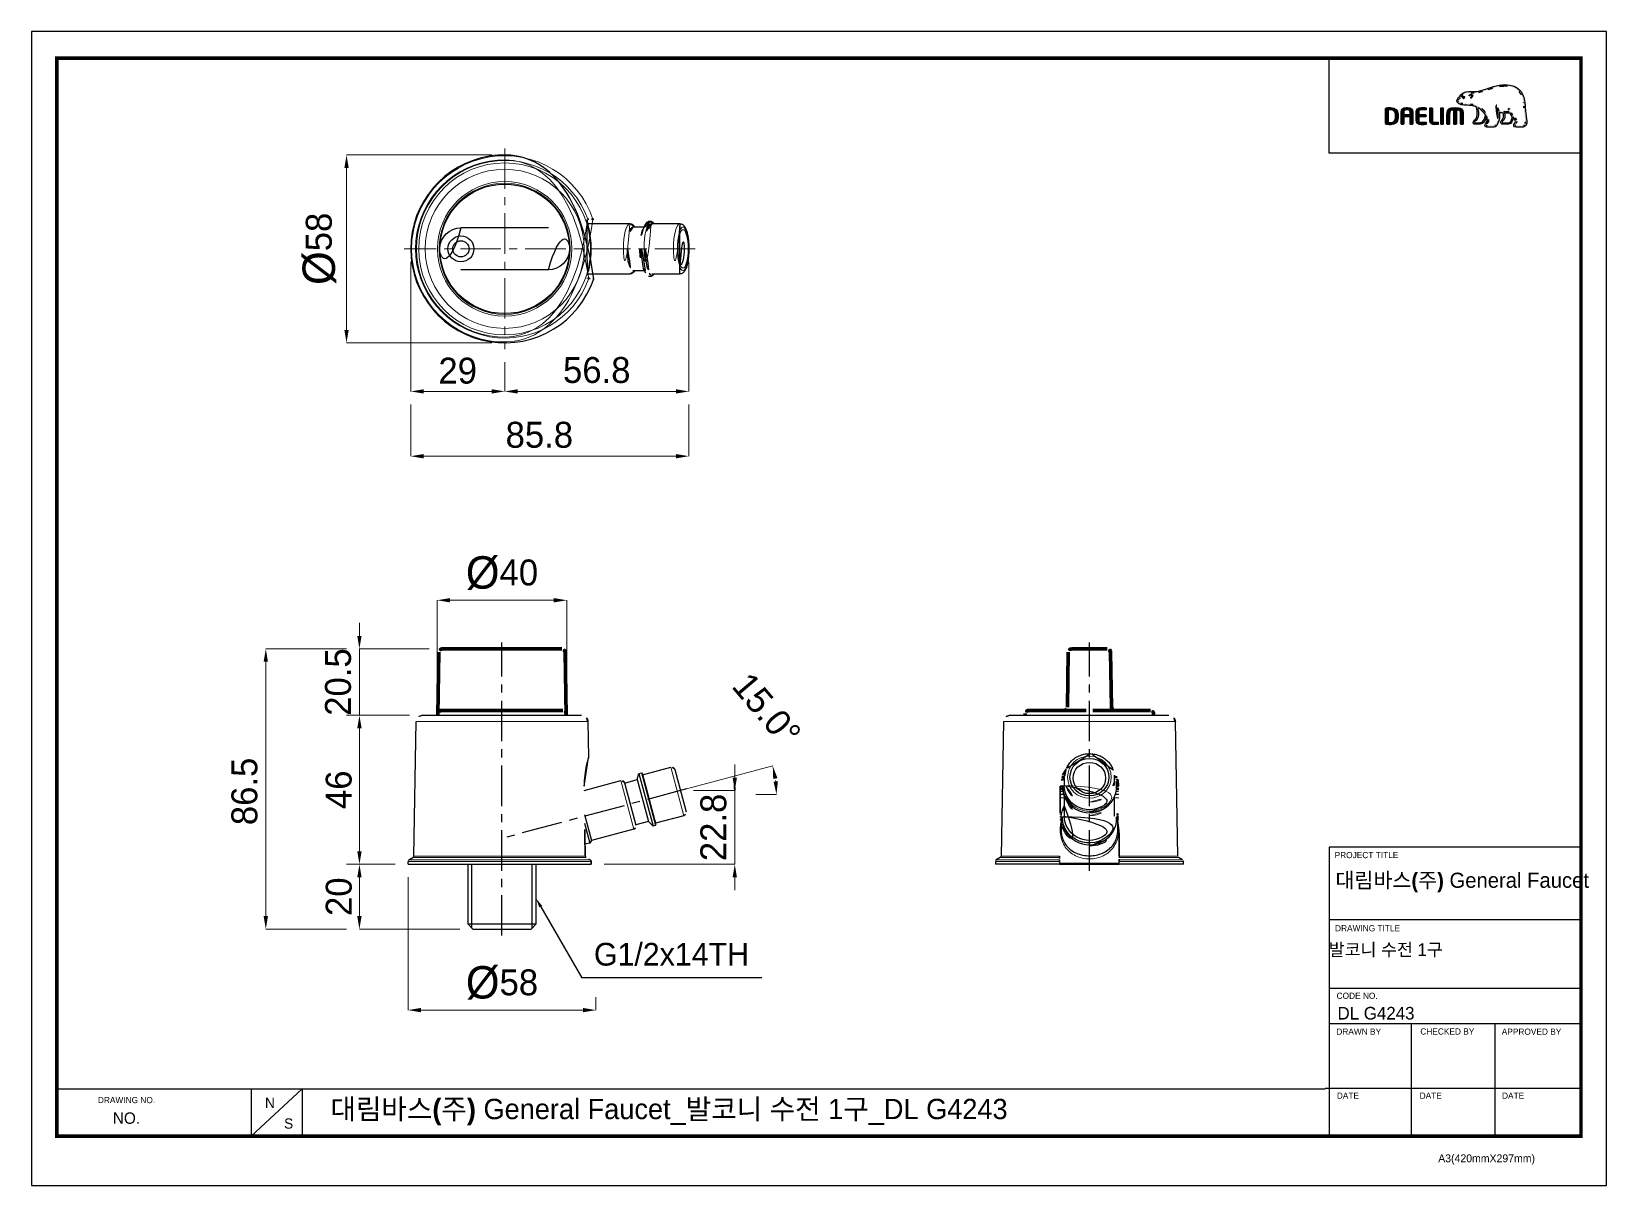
# Model space of a CAD drawing. Extents: x 16296679582 to 16296680068, y -37409616349 to -37409615993.
import ezdxf

# ---------------------------------------------------------------- set-up
doc = ezdxf.new("R2010")
doc.units = 0
doc.header["$LTSCALE"] = 10
doc.header["$MEASUREMENT"] = 0
doc.header["$PDMODE"] = 3
doc.header["$PDSIZE"] = -10
doc.linetypes.add('CENTER', pattern=[2, 1.25, -0.25, 0.25, -0.25])
doc.layers.get('0').update_dxf_attribs({"linetype": 'CONTINUOUS'})
doc.layers.get('DEFPOINTS').update_dxf_attribs({"linetype": 'CONTINUOUS'})
for name, color, linetype in [('1', 7, 'CONTINUOUS'), ('D', 2, 'CONTINUOUS'), ('W', 7, 'CONTINUOUS'), ('레이어 1', 7, 'CONTINUOUS')]:
    doc.layers.add(name, color=color, linetype=linetype)
doc.styles.add('Daelim Dimension', font='')
doc.styles.get('Daelim Dimension').set_extended_font_data('나눔고딕')
doc.dimstyles.new('DEFAULT', dxfattribs={"dimscale": 2, "dimtxt": 2, "dimasz": 2, "dimexe": 0, "dimexo": 2, "dimgap": 1, "dimtad": 1, "dimdec": 1, "dimzin": 9, "dimdsep": 46, "dimtxsty": 'Daelim Dimension', "dimcen": 0.5, "dimclrd": 252, "dimclre": 252, "dimclrt": 3, "dimadec": 1, "dimazin": 0, "dimtfac": 1, "dimtdec": 1, "dimtix": 1, "dimtmove": 0, "dimatfit": 3, "dimfxl": 1, "dimtolj": 1, "dimtzin": 1, "dimlwd": 9, "dimlwe": 9, "dimarcsym": 0})

msp = doc.modelspace()

# ---------------------------------------------------------------- texts
at = {"color": 5, "ltscale": 40, "style": 'Daelim Dimension'}
for s, height, p in [('PROJECT TITLE', 1.9182, (16296679983.87, -37409616247.73)), ('DRAWING TITLE', 1.9182, (16296679984, -37409616270.31)), ('CODE NO.', 1.918, (16296679984.48, -37409616291.16)), ('DRAWN BY', 1.918, (16296679984.4, -37409616302.22)), ('CHECKED BY', 1.918, (16296680010.32, -37409616302.18)), ('APPROVED BY', 1.9182, (16296680035.45, -37409616302.24)), ('DRAWING NO.', 1.9182, (16296679602.19, -37409616323.34)), ('DATE', 1.918, (16296679984.55, -37409616321.99)), ('DATE', 1.918, (16296680010.12, -37409616321.99)), ('DATE', 1.918, (16296680035.54, -37409616321.99)), ('A3(420mmX297mm)', 2.421, (16296680015.85, -37409616341.58))]:
    msp.add_text(s, height=height, dxfattribs=at).set_placement(p)
at = {"attachment_point": 1, "style": 'Daelim Dimension'}
for s, insert, char_height, width in [('{\\fPretendard Variable SemiBold|b0|i0|c129|p2;\\C7;대림바스(주)} General Faucet', (16296679984.13, -37409616252.21), 4.6702, 75.0605), (' 발코니 수전 1구', (16296679980.64, -37409616274), 3.899, 65.6117), ('DL G4243', (16296679984.75, -37409616293.63), 3.899, 65.6117), ('N', (16296679653.77, -37409616321.66), 3.14, 4.3809), ('NO.', (16296679606.81, -37409616326.19), 3.531, 22.1541), ('S', (16296679659.66, -37409616328.06), 3.14, 4.3809)]:
    msp.add_mtext(s, dxfattribs=dict(at, insert=insert, char_height=char_height, width=width))
at = {"color": 7, "ltscale": 0.5, "insert": (16296679779.21, -37409616277.43), "char_height": 7, "attachment_point": 5, "style": 'Daelim Dimension'}
msp.add_mtext('\\A1;G1/2x14TH', dxfattribs=at)
at = {"color": 2, "insert": (16296679673.97, -37409616322.01), "char_height": 6.2658, "width": 272.072, "attachment_point": 1, "style": 'Daelim Dimension'}
msp.add_mtext('{\\fPretendard Variable SemiBold|b0|i0|c129|p2;대림바스(주)} General Faucet_발코니 수전 1구_DL G4243', dxfattribs=at)

# ---------------------------------------------------------------- blocks, each defined once
blk = doc.blocks.new('*D38')
at = {"color": 5, "lineweight": 9, "transparency": 16777216}
for p, q in [((16296679783.894529, -37409616226.355583), (16296679810.4571, -37409616219.238152)), ((16296679805.284849, -37409616228.063782), (16296679811.61902, -37409616228.063782))]:
    blk.add_line(p, q, dxfattribs=at)
blk.add_arc((16296679777.519409, -37409616228.063782), 34.09961, 6.72485143, 8.27515391, dxfattribs=at)
at = {"color": 5, "transparency": 16777216}
for points in [[(16296679810.611019, -37409616223.290413), (16296679811.916941, -37409616223.021439), (16296679810.4571, -37409616219.238152)], [(16296679812.049931, -37409616224.031563), (16296679810.718889, -37409616224.109772), (16296679811.61902, -37409616228.063782)]]:
    blk.add_solid(points, dxfattribs=at)
at = {"layer": 'DEFPOINTS', "color": 0, "transparency": 16777216}
for p in [(16296679811.48925, -37409616225.091797), (16296679780.030821, -37409616227.390846), (16296679780.119419, -37409616228.063782), (16296679801.284849, -37409616228.063782), (16296679705.944321, -37409616247.242271)]:
    blk.add_point(p, dxfattribs=at)
at = {"color": 7, "transparency": 16777216, "insert": (16296679808.591921, -37409616201.856201), "char_height": 8, "attachment_point": 5, "rotation": 310.14539197, "style": 'Daelim Dimension'}
blk.add_mtext('\\A1;15.0°', dxfattribs=at)
blk = doc.blocks.new('*D39')
at = {"color": 5, "lineweight": 9, "transparency": 16777216}
for p, q in [((16296679697.9, -37409616253.63), (16296679697.9, -37409616294.63)), ((16296679751.9, -37409616294.63), (16296679701.9, -37409616294.63)), ((16296679755.9, -37409616290.63), (16296679755.9, -37409616294.63))]:
    blk.add_line(p, q, dxfattribs=at)
at = {"color": 5, "transparency": 16777216}
for points in [[(16296679701.9, -37409616293.96), (16296679701.9, -37409616295.29), (16296679697.9, -37409616294.63)], [(16296679751.9, -37409616293.96), (16296679751.9, -37409616295.29), (16296679755.9, -37409616294.63)]]:
    blk.add_solid(points, dxfattribs=at)
at = {"layer": 'DEFPOINTS', "color": 0, "transparency": 16777216}
for p in [(16296679697.9, -37409616249.63), (16296679697.9, -37409616294.63), (16296679755.9, -37409616294.63)]:
    blk.add_point(p, dxfattribs=at)
at = {"color": 7, "transparency": 16777216, "insert": (16296679726.9, -37409616286.24), "char_height": 8, "attachment_point": 5, "style": 'Daelim Dimension'}
blk.add_mtext('\\A1;{\\H1.25x;\\C256;Ø}58', dxfattribs=at)
blk = doc.blocks.new('*D40')
at = {"color": 5, "lineweight": 9, "transparency": 16777216}
for p, q in [((16296679784.57, -37409616063.68), (16296679784.57, -37409616103.68)), ((16296679727.73, -37409616094.68), (16296679727.73, -37409616103.68)), ((16296679780.57, -37409616103.68), (16296679731.73, -37409616103.68))]:
    blk.add_line(p, q, dxfattribs=at)
at = {"color": 5, "transparency": 16777216}
for points in [[(16296679731.73, -37409616103.01), (16296679731.73, -37409616104.34), (16296679727.73, -37409616103.68)], [(16296679780.57, -37409616103.01), (16296679780.57, -37409616104.34), (16296679784.57, -37409616103.68)]]:
    blk.add_solid(points, dxfattribs=at)
at = {"layer": 'DEFPOINTS', "color": 0, "transparency": 16777216}
for p in [(16296679784.57, -37409616059.68), (16296679727.73, -37409616090.68), (16296679727.73, -37409616103.68)]:
    blk.add_point(p, dxfattribs=at)
at = {"color": 7, "transparency": 16777216, "insert": (16296679756.15, -37409616097.12), "char_height": 8, "attachment_point": 5, "style": 'Daelim Dimension'}
blk.add_mtext('\\A1;56.8', dxfattribs=at)
blk = doc.blocks.new('*D41')
at = {"color": 5, "lineweight": 9, "transparency": 16777216}
for p, q in [((16296679698.729931, -37409616063.675987), (16296679698.729931, -37409616103.675987)), ((16296679727.729931, -37409616099.675987), (16296679727.729931, -37409616103.675987)), ((16296679702.729931, -37409616103.675987), (16296679723.729931, -37409616103.675987))]:
    blk.add_line(p, q, dxfattribs=at)
at = {"color": 5, "transparency": 16777216}
for points in [[(16296679702.729931, -37409616103.009331), (16296679702.729931, -37409616104.342659), (16296679698.729931, -37409616103.675987)], [(16296679723.729931, -37409616103.009331), (16296679723.729931, -37409616104.342659), (16296679727.729931, -37409616103.675987)]]:
    blk.add_solid(points, dxfattribs=at)
at = {"layer": 'DEFPOINTS', "color": 0, "transparency": 16777216}
for p in [(16296679698.729931, -37409616059.675987), (16296679727.729931, -37409616103.675987), (16296679727.729931, -37409616103.675987)]:
    blk.add_point(p, dxfattribs=at)
at = {"color": 7, "transparency": 16777216, "insert": (16296679713.229931, -37409616097.321213), "char_height": 8, "attachment_point": 5, "style": 'Daelim Dimension'}
blk.add_mtext('\\A1;29', dxfattribs=at)
blk = doc.blocks.new('*D42')
at = {"color": 5, "lineweight": 9, "transparency": 16777216}
for p, q in [((16296679698.729931, -37409616107.675987), (16296679698.729931, -37409616123.675987)), ((16296679784.56881, -37409616107.675987), (16296679784.56881, -37409616123.675987)), ((16296679702.729931, -37409616123.675987), (16296679780.56881, -37409616123.675987))]:
    blk.add_line(p, q, dxfattribs=at)
at = {"color": 5, "transparency": 16777216}
for points in [[(16296679702.729931, -37409616123.009331), (16296679702.729931, -37409616124.342659), (16296679698.729931, -37409616123.675987)], [(16296679780.56881, -37409616123.009331), (16296679780.56881, -37409616124.342659), (16296679784.56881, -37409616123.675987)]]:
    blk.add_solid(points, dxfattribs=at)
at = {"layer": 'DEFPOINTS', "color": 0, "transparency": 16777216}
for p in [(16296679698.729931, -37409616103.675987), (16296679784.56881, -37409616103.675987), (16296679784.56881, -37409616123.675987)]:
    blk.add_point(p, dxfattribs=at)
at = {"color": 7, "transparency": 16777216, "insert": (16296679738.42618, -37409616117.115196), "char_height": 8, "attachment_point": 5, "style": 'Daelim Dimension'}
blk.add_mtext('\\A1;85.8', dxfattribs=at)
blk = doc.blocks.new('*D43')
at = {"color": 5, "lineweight": 9, "transparency": 16777216}
for p, q in [((16296679723.729931, -37409616030.675987), (16296679678.92993, -37409616030.675987)), ((16296679678.92993, -37409616084.675987), (16296679678.92993, -37409616034.675987)), ((16296679723.729931, -37409616088.675987), (16296679678.92993, -37409616088.675987))]:
    blk.add_line(p, q, dxfattribs=at)
at = {"color": 5, "transparency": 16777216}
for points in [[(16296679678.263269, -37409616034.675987), (16296679679.5966, -37409616034.675987), (16296679678.92993, -37409616030.675987)], [(16296679678.263269, -37409616084.675987), (16296679679.5966, -37409616084.675987), (16296679678.92993, -37409616088.675987)]]:
    blk.add_solid(points, dxfattribs=at)
at = {"layer": 'DEFPOINTS', "color": 0, "transparency": 16777216}
for p in [(16296679678.92993, -37409616030.675987), (16296679727.729931, -37409616030.675987), (16296679727.729931, -37409616088.675987)]:
    blk.add_point(p, dxfattribs=at)
at = {"color": 7, "transparency": 16777216, "insert": (16296679670.54224, -37409616059.675987), "char_height": 8, "attachment_point": 5, "rotation": 90, "style": 'Daelim Dimension'}
blk.add_mtext('\\A1;{\\H1.25x;\\C256;Ø}58', dxfattribs=at)
blk = doc.blocks.new('*D44')
at = {"color": 5, "lineweight": 9, "transparency": 16777216}
for p, q in [((16296679698.3703, -37409616203.62591), (16296679682.90491, -37409616203.62591)), ((16296679682.90491, -37409616245.62591), (16296679682.90491, -37409616207.62591)), ((16296679693.90491, -37409616249.62591), (16296679682.90491, -37409616249.62591))]:
    blk.add_line(p, q, dxfattribs=at)
at = {"color": 5, "transparency": 16777216}
for points in [[(16296679682.23824, -37409616207.62591), (16296679683.57157, -37409616207.62591), (16296679682.90491, -37409616203.62591)], [(16296679682.23824, -37409616245.62591), (16296679683.57157, -37409616245.62591), (16296679682.90491, -37409616249.62591)]]:
    blk.add_solid(points, dxfattribs=at)
at = {"layer": 'DEFPOINTS', "color": 0, "transparency": 16777216}
for p in [(16296679682.90491, -37409616203.62591), (16296679702.3703, -37409616203.62591), (16296679697.90491, -37409616249.62591)]:
    blk.add_point(p, dxfattribs=at)
at = {"color": 7, "transparency": 16777216, "insert": (16296679676.55012, -37409616226.62591), "char_height": 8, "attachment_point": 5, "rotation": 90, "style": 'Daelim Dimension'}
blk.add_mtext('\\A1;46', dxfattribs=at)
blk = doc.blocks.new('*D45')
at = {"color": 5, "lineweight": 9, "transparency": 16777216}
for p, q in [((16296679682.90491, -37409616179.12591), (16296679682.90491, -37409616175.12591)), ((16296679704.43105, -37409616183.12591), (16296679682.90491, -37409616183.12591)), ((16296679682.90491, -37409616203.62591), (16296679682.90491, -37409616183.12591)), ((16296679678.90491, -37409616203.62591), (16296679682.90491, -37409616203.62591)), ((16296679682.90491, -37409616207.62591), (16296679682.90491, -37409616211.62591))]:
    blk.add_line(p, q, dxfattribs=at)
at = {"color": 5, "transparency": 16777216}
for points in [[(16296679682.23824, -37409616179.12591), (16296679683.57157, -37409616179.12591), (16296679682.90491, -37409616183.12591)], [(16296679682.23824, -37409616207.62591), (16296679683.57157, -37409616207.62591), (16296679682.90491, -37409616203.62591)]]:
    blk.add_solid(points, dxfattribs=at)
at = {"layer": 'DEFPOINTS', "color": 0, "transparency": 16777216}
for p in [(16296679682.90491, -37409616183.12591), (16296679708.43105, -37409616183.12591), (16296679682.90491, -37409616203.62591)]:
    blk.add_point(p, dxfattribs=at)
at = {"color": 7, "transparency": 16777216, "insert": (16296679676.34411, -37409616193.37591), "char_height": 8, "attachment_point": 5, "rotation": 90, "style": 'Daelim Dimension'}
blk.add_mtext('\\A1;20.5', dxfattribs=at)
blk = doc.blocks.new('*D46')
at = {"color": 5, "lineweight": 9, "transparency": 16777216}
for p, q in [((16296679678.90491, -37409616249.62591), (16296679682.90491, -37409616249.62591)), ((16296679682.90491, -37409616253.62591), (16296679682.90491, -37409616265.62591)), ((16296679713.90491, -37409616269.62591), (16296679682.90491, -37409616269.62591))]:
    blk.add_line(p, q, dxfattribs=at)
at = {"color": 5, "transparency": 16777216}
for points in [[(16296679682.23824, -37409616253.62591), (16296679683.57157, -37409616253.62591), (16296679682.90491, -37409616249.62591)], [(16296679682.23824, -37409616265.62591), (16296679683.57157, -37409616265.62591), (16296679682.90491, -37409616269.62591)]]:
    blk.add_solid(points, dxfattribs=at)
at = {"layer": 'DEFPOINTS', "color": 0, "transparency": 16777216}
for p in [(16296679682.90491, -37409616249.62591), (16296679682.90491, -37409616269.62591), (16296679717.90491, -37409616269.62591)]:
    blk.add_point(p, dxfattribs=at)
at = {"color": 7, "transparency": 16777216, "insert": (16296679676.56729, -37409616259.62591), "char_height": 8, "attachment_point": 5, "rotation": 90, "style": 'Daelim Dimension'}
blk.add_mtext('\\A1;20', dxfattribs=at)
blk = doc.blocks.new('*D47')
at = {"color": 5, "lineweight": 9, "transparency": 16777216}
for p, q in [((16296679678.90491, -37409616183.12591), (16296679654.00618, -37409616183.12591)), ((16296679654.00618, -37409616265.62591), (16296679654.00618, -37409616187.12591)), ((16296679678.90491, -37409616269.62591), (16296679654.00618, -37409616269.62591))]:
    blk.add_line(p, q, dxfattribs=at)
at = {"color": 5, "transparency": 16777216}
for points in [[(16296679653.33951, -37409616187.12591), (16296679654.67285, -37409616187.12591), (16296679654.00618, -37409616183.12591)], [(16296679653.33951, -37409616265.62591), (16296679654.67285, -37409616265.62591), (16296679654.00618, -37409616269.62591)]]:
    blk.add_solid(points, dxfattribs=at)
at = {"layer": 'DEFPOINTS', "color": 0, "transparency": 16777216}
for p in [(16296679654.00618, -37409616183.12591), (16296679682.90491, -37409616183.12591), (16296679682.90491, -37409616269.62591)]:
    blk.add_point(p, dxfattribs=at)
at = {"color": 7, "transparency": 16777216, "insert": (16296679647.44538, -37409616227.12752), "char_height": 8, "attachment_point": 5, "rotation": 90, "style": 'Daelim Dimension'}
blk.add_mtext('\\A1;86.5', dxfattribs=at)
blk = doc.blocks.new('*D48')
at = {"color": 5, "lineweight": 9, "transparency": 16777216}
for p, q in [((16296679706.9, -37409616199.63), (16296679706.9, -37409616168.13)), ((16296679742.9, -37409616168.13), (16296679710.9, -37409616168.13)), ((16296679746.9, -37409616199.63), (16296679746.9, -37409616168.13))]:
    blk.add_line(p, q, dxfattribs=at)
at = {"color": 5, "transparency": 16777216}
for points in [[(16296679710.9, -37409616167.46), (16296679710.9, -37409616168.79), (16296679706.9, -37409616168.13)], [(16296679742.9, -37409616167.46), (16296679742.9, -37409616168.79), (16296679746.9, -37409616168.13)]]:
    blk.add_solid(points, dxfattribs=at)
at = {"layer": 'DEFPOINTS', "color": 0, "transparency": 16777216}
for p in [(16296679706.9, -37409616168.13), (16296679706.9, -37409616203.63), (16296679746.9, -37409616203.63)]:
    blk.add_point(p, dxfattribs=at)
at = {"color": 7, "transparency": 16777216, "insert": (16296679726.9, -37409616159.74), "char_height": 8, "attachment_point": 5, "style": 'Daelim Dimension'}
blk.add_mtext('\\A1;{\\H1.25x;\\C256;Ø}40', dxfattribs=at)
blk = doc.blocks.new('*D49')
at = {"color": 5, "lineweight": 9, "transparency": 16777216}
for p, q in [((16296679798.74, -37409616222.87), (16296679798.74, -37409616218.87)), ((16296679785.96, -37409616226.87), (16296679798.74, -37409616226.87)), ((16296679798.74, -37409616249.63), (16296679798.74, -37409616226.87)), ((16296679758.4, -37409616249.63), (16296679798.74, -37409616249.63)), ((16296679798.74, -37409616253.63), (16296679798.74, -37409616257.63))]:
    blk.add_line(p, q, dxfattribs=at)
at = {"color": 5, "transparency": 16777216}
for points in [[(16296679798.08, -37409616222.87), (16296679799.41, -37409616222.87), (16296679798.74, -37409616226.87)], [(16296679798.08, -37409616253.63), (16296679799.41, -37409616253.63), (16296679798.74, -37409616249.63)]]:
    blk.add_solid(points, dxfattribs=at)
at = {"layer": 'DEFPOINTS', "color": 0, "transparency": 16777216}
for p in [(16296679781.96, -37409616226.87), (16296679798.74, -37409616226.87), (16296679754.4, -37409616249.63)]:
    blk.add_point(p, dxfattribs=at)
at = {"color": 7, "transparency": 16777216, "insert": (16296679792.18, -37409616238.25), "char_height": 8, "attachment_point": 5, "rotation": 90, "style": 'Daelim Dimension'}
blk.add_mtext('\\A1;22.8', dxfattribs=at)

# ---------------------------------------------------------------- dimensions: what is measured, and where the dimension line sits
for base, p1, p2, angle, picture, middle in [((16296679678.93, -37409616030.68), (16296679727.73, -37409616088.68), (16296679727.73, -37409616030.68), 90, '*D43', (16296679670.54, -37409616059.68)), ((16296679697.9, -37409616294.63), (16296679755.9, -37409616294.63), (16296679697.9, -37409616249.63), 180, '*D39', (16296679726.9, -37409616286.24))]:
    dim = msp.add_linear_dim(base=base, p1=p1, p2=p2, angle=angle, text='{\\H1.25x;\\C256;Ø}<>', dimstyle='DEFAULT', override={"dimtxt": 4, "dimclrd": 5, "dimclre": 5, "dimclrt": 7})
    dim.commit()
    dim.dimension.update_dxf_attribs({"geometry": picture, "text_midpoint": middle})
for base, p1, p2, angle, picture, middle in [((16296679727.73, -37409616103.68), (16296679698.73, -37409616059.68), (16296679727.73, -37409616103.68), 180, '*D41', (16296679713.23, -37409616097.32)), ((16296679727.73, -37409616103.68), (16296679784.57, -37409616059.68), (16296679727.73, -37409616090.68), 180, '*D40', (16296679756.15, -37409616097.12)), ((16296679682.9, -37409616183.13), (16296679682.9, -37409616203.63), (16296679708.43, -37409616183.13), 90, '*D45', (16296679676.34, -37409616193.38)), ((16296679682.9, -37409616203.63), (16296679697.9, -37409616249.63), (16296679702.37, -37409616203.63), 90, '*D44', (16296679676.55, -37409616226.63)), ((16296679798.74, -37409616226.87), (16296679754.4, -37409616249.63), (16296679781.96, -37409616226.87), 90, '*D49', (16296679792.18, -37409616238.25)), ((16296679682.9, -37409616269.63), (16296679682.9, -37409616249.63), (16296679717.9, -37409616269.63), 90, '*D46', (16296679676.57, -37409616259.63))]:
    dim = msp.add_linear_dim(base=base, p1=p1, p2=p2, angle=angle, dimstyle='DEFAULT', override={"dimtxt": 4, "dimclrd": 5, "dimclre": 5, "dimclrt": 7})
    dim.commit()
    dim.dimension.update_dxf_attribs({"geometry": picture, "text_midpoint": middle})
for base, p1, p2, angle, picture, middle in [((16296679784.57, -37409616123.68), (16296679698.73, -37409616103.68), (16296679784.57, -37409616103.68), 180, '*D42', (16296679738.43, -37409616123.68)), ((16296679654.01, -37409616183.13), (16296679682.9, -37409616269.63), (16296679682.9, -37409616183.13), 90, '*D47', (16296679654.01, -37409616227.13))]:
    dim = msp.add_linear_dim(base=base, p1=p1, p2=p2, angle=angle, dimstyle='DEFAULT', override={"dimtxt": 4, "dimclrd": 5, "dimclre": 5, "dimclrt": 7})
    dim.commit()
    dim.dimension.update_dxf_attribs({"geometry": picture, "text_midpoint": middle, "dimtype": 160})
dim = msp.add_linear_dim(base=(16296679706.9, -37409616168.13), p1=(16296679746.9, -37409616203.63), p2=(16296679706.9, -37409616203.63), text='{\\H1.25x;\\C256;Ø}<>', dimstyle='DEFAULT', override={"dimtxt": 4, "dimclrd": 5, "dimclre": 5, "dimclrt": 7})
dim.commit()
dim.dimension.update_dxf_attribs({"geometry": '*D48', "text_midpoint": (16296679726.9, -37409616159.74)})
dim = msp.add_angular_dim_2l(base=(16296679811.49, -37409616225.09), line1=((16296679780.12, -37409616228.06), (16296679801.28, -37409616228.06)), line2=((16296679780.03, -37409616227.39), (16296679705.94, -37409616247.24)), dimstyle='DEFAULT', override={"dimtxt": 4, "dimclrd": 5, "dimclre": 5, "dimclrt": 7})
dim.commit()
dim.dimension.update_dxf_attribs({"geometry": '*D38', "text_midpoint": (16296679803.59, -37409616206.08), "dimtype": 162})

# ---------------------------------------------------------------- hatches: boundary and pattern name
at = {"layer": '레이어 1'}
h = msp.add_hatch(color=5, dxfattribs=at)
h.dxf.hatch_style = 1
edge = h.paths.add_edge_path(flags=16)
edge.add_spline(control_points=[(16296680042.46, -37409616021.44), (16296680042.25, -37409616021.67), (16296680041.98, -37409616021.67), (16296680041.97, -37409616021.67), (16296680041.97, -37409616021.67), (16296680039.84, -37409616021.67), (16296680039.84, -37409616021.67), (16296680039.76, -37409616021.67), (16296680039.7, -37409616021.65), (16296680039.66, -37409616021.62), (16296680039.63, -37409616021.58), (16296680039.61, -37409616021.54), (16296680039.61, -37409616021.48), (16296680039.61, -37409616021.36), (16296680039.7, -37409616021.24), (16296680039.79, -37409616021.13), (16296680039.88, -37409616021.02), (16296680039.96, -37409616020.91), (16296680040.01, -37409616020.78), (16296680040.12, -37409616020.47), (16296680040.11, -37409616020.13), (16296680039.97, -37409616019.84), (16296680039.72, -37409616019.3), (16296680039.35, -37409616018.88), (16296680038.98, -37409616018.48), (16296680038.98, -37409616018.48), (16296680038.86, -37409616018.34), (16296680038.86, -37409616018.34), (16296680038.39, -37409616017.82), (16296680037.9, -37409616017.27), (16296680037.87, -37409616016.54), (16296680037.86, -37409616016.39), (16296680037.79, -37409616016.3), (16296680037.7, -37409616016.31), (16296680037.7, -37409616016.31), (16296680037.56, -37409616016.38), (16296680037.55, -37409616016.38), (16296680037.52, -37409616016.42), (16296680037.5, -37409616016.48), (16296680037.5, -37409616016.55), (16296680037.5, -37409616016.55), (16296680037.5, -37409616016.57), (16296680037.5, -37409616016.57), (16296680037.52, -37409616016.84), (16296680037.58, -37409616017.1), (16296680037.69, -37409616017.37), (16296680037.69, -37409616017.37), (16296680037.7, -37409616017.4), (16296680037.7, -37409616017.4), (16296680037.7, -37409616017.4), (16296680037.67, -37409616017.4), (16296680037.67, -37409616017.4), (16296680036.3, -37409616017.45), (16296680034.96, -37409616017.2), (16296680034.57, -37409616017.1), (16296680034.32, -37409616016.12), (16296680033.93, -37409616015.47), (16296680033.91, -37409616015.44), (16296680033.88, -37409616015.39), (16296680033.83, -37409616015.35), (16296680033.79, -37409616015.34), (16296680033.79, -37409616015.34), (16296680033.67, -37409616015.36), (16296680033.66, -37409616015.36), (16296680033.65, -37409616015.37), (16296680033.63, -37409616015.4), (16296680033.58, -37409616015.46), (16296680033.58, -37409616015.46), (16296680033.58, -37409616015.51), (16296680033.58, -37409616015.51), (16296680033.58, -37409616015.51), (16296680033.61, -37409616015.64), (16296680033.61, -37409616015.64), (16296680033.64, -37409616015.69), (16296680034.35, -37409616016.92), (16296680034.35, -37409616018.55), (16296680034.35, -37409616019.56), (16296680034.08, -37409616020.51), (16296680033.56, -37409616021.37), (16296680033.44, -37409616021.58), (16296680033.27, -37409616021.67), (16296680033.03, -37409616021.67), (16296680033.03, -37409616021.67), (16296680030.92, -37409616021.67), (16296680030.92, -37409616021.67), (16296680030.86, -37409616021.67), (16296680030.71, -37409616021.62), (16296680030.71, -37409616021.47), (16296680030.71, -37409616021.39), (16296680030.79, -37409616021.25), (16296680030.92, -37409616021.11), (16296680031.79, -37409616020.13), (16296680031.29, -37409616018.61), (16296680030.45, -37409616017.6), (16296680029.64, -37409616016.64), (16296680028.31, -37409616015.42), (16296680026.61, -37409616015.11), (16296680026.01, -37409616015.01), (16296680025.02, -37409616014.95), (16296680024.22, -37409616014.9), (16296680024.22, -37409616014.9), (16296680023.41, -37409616014.85), (16296680023.41, -37409616014.85), (16296680023, -37409616014.82), (16296680022.31, -37409616014.57), (16296680022.1, -37409616014.17), (16296680022.01, -37409616014.01), (16296680022.02, -37409616013.84), (16296680022.13, -37409616013.65), (16296680022.2, -37409616013.54), (16296680022.3, -37409616013.44), (16296680022.42, -37409616013.32), (16296680022.55, -37409616013.18), (16296680022.69, -37409616013.04), (16296680022.79, -37409616012.86), (16296680022.79, -37409616012.86), (16296680022.83, -37409616012.8), (16296680022.83, -37409616012.8), (16296680023.23, -37409616012.03), (16296680024.07, -37409616011.62), (16296680025.31, -37409616011.58), (16296680025.31, -37409616011.58), (16296680026.01, -37409616011.58), (16296680026.01, -37409616011.58), (16296680026.78, -37409616011.57), (16296680027.66, -37409616011.57), (16296680028.38, -37409616011.41), (16296680029.39, -37409616011.2), (16296680030.4, -37409616010.85), (16296680031.29, -37409616010.55), (16296680031.29, -37409616010.55), (16296680031.32, -37409616010.54), (16296680031.32, -37409616010.54), (16296680032.42, -37409616010.16), (16296680033.57, -37409616009.77), (16296680034.74, -37409616009.58), (16296680036.6, -37409616009.27), (16296680039.17, -37409616009.28), (16296680040.79, -37409616011.09), (16296680041.53, -37409616011.93), (16296680041.99, -37409616013.08), (16296680042.15, -37409616014.52), (16296680042.15, -37409616014.52), (16296680042.14, -37409616014.52), (16296680042.14, -37409616014.51), (16296680042.15, -37409616014.54), (16296680042.16, -37409616014.7), (16296680042.23, -37409616015.62), (16296680042.25, -37409616016.06), (16296680042.27, -37409616016.51), (16296680042.39, -37409616017.36), (16296680042.39, -37409616017.36), (16296680042.71, -37409616020.18), (16296680042.71, -37409616020.18), (16296680042.71, -37409616020.18), (16296680042.73, -37409616020.52), (16296680042.73, -37409616020.52), (16296680042.73, -37409616020.93), (16296680042.64, -37409616021.23), (16296680042.46, -37409616021.44)], knot_values=[0, 0, 0, 0, 1, 1, 1, 2, 2, 2, 3, 3, 3, 4, 4, 4, 5, 5, 5, 6, 6, 6, 7, 7, 7, 8, 8, 8, 9, 9, 9, 10, 10, 10, 11, 11, 11, 12, 12, 12, 13, 13, 13, 14, 14, 14, 15, 15, 15, 16, 16, 16, 17, 17, 17, 18, 18, 18, 19, 19, 19, 20, 20, 20, 21, 21, 21, 22, 22, 22, 23, 23, 23, 24, 24, 24, 25, 25, 25, 26, 26, 26, 27, 27, 27, 28, 28, 28, 29, 29, 29, 30, 30, 30, 31, 31, 31, 32, 32, 32, 33, 33, 33, 34, 34, 34, 35, 35, 35, 36, 36, 36, 37, 37, 37, 38, 38, 38, 39, 39, 39, 40, 40, 40, 41, 41, 41, 42, 42, 42, 43, 43, 43, 44, 44, 44, 45, 45, 45, 46, 46, 46, 47, 47, 47, 48, 48, 48, 49, 49, 49, 50, 50, 50, 51, 51, 51, 52, 52, 52, 53, 53, 53, 53], degree=3, periodic=0)
edge = h.paths.add_edge_path(flags=16)
edge.add_spline(control_points=[(16296680037.53, -37409616020.83), (16296680037.53, -37409616020.83), (16296680035.79, -37409616020.83), (16296680035.79, -37409616020.83), (16296680035.66, -37409616020.83), (16296680035.56, -37409616020.72), (16296680035.56, -37409616020.59), (16296680035.56, -37409616020.5), (16296680035.64, -37409616020.39), (16296680035.71, -37409616020.31), (16296680036.07, -37409616019.97), (16296680036.43, -37409616019.5), (16296680036.43, -37409616018.61), (16296680036.43, -37409616018.61), (16296680036.41, -37409616018.21), (16296680036.41, -37409616018.21), (16296680036.41, -37409616018.21), (16296680036.34, -37409616017.82), (16296680036.34, -37409616017.82), (16296680036.34, -37409616017.82), (16296680036.34, -37409616017.8), (16296680036.34, -37409616017.8), (16296680036.34, -37409616017.8), (16296680036.36, -37409616017.8), (16296680036.36, -37409616017.8), (16296680036.69, -37409616017.82), (16296680037.32, -37409616017.86), (16296680037.92, -37409616017.83), (16296680038.07, -37409616018.07), (16296680038.32, -37409616018.38), (16296680038.68, -37409616018.8), (16296680038.66, -37409616019.01), (16296680038.49, -37409616020.83), (16296680037.53, -37409616020.83)], knot_values=[0, 0, 0, 0, 1, 1, 1, 2, 2, 2, 3, 3, 3, 4, 4, 4, 5, 5, 5, 6, 6, 6, 7, 7, 7, 8, 8, 8, 9, 9, 9, 10, 10, 10, 11, 11, 11, 11], degree=3, periodic=0)
edge = h.paths.add_edge_path(flags=16)
edge.add_spline(control_points=[(16296680028.8, -37409616020.83), (16296680028.8, -37409616020.83), (16296680027.27, -37409616020.83), (16296680027.27, -37409616020.83), (16296680027.16, -37409616020.83), (16296680027.03, -37409616020.73), (16296680027.03, -37409616020.59), (16296680027.03, -37409616020.51), (16296680027.11, -37409616020.4), (16296680027.23, -37409616020.3), (16296680027.62, -37409616019.99), (16296680028.21, -37409616019.53), (16296680028.27, -37409616018.24), (16296680028.27, -37409616018.24), (16296680028.28, -37409616017.89), (16296680028.28, -37409616017.89), (16296680028.28, -37409616017.34), (16296680028.15, -37409616016.68), (16296680028.03, -37409616016.09), (16296680028.03, -37409616016.09), (16296680028.02, -37409616016.03), (16296680028.02, -37409616016.03), (16296680028.02, -37409616016.03), (16296680028.07, -37409616016.07), (16296680028.07, -37409616016.07), (16296680028.29, -37409616016.21), (16296680029.54, -37409616017.06), (16296680030.43, -37409616018.3), (16296680030.35, -37409616018.89), (16296680030.02, -37409616020.83), (16296680028.8, -37409616020.83)], knot_values=[0, 0, 0, 0, 1, 1, 1, 2, 2, 2, 3, 3, 3, 4, 4, 4, 5, 5, 5, 6, 6, 6, 7, 7, 7, 8, 8, 8, 9, 9, 9, 10, 10, 10, 10], degree=3, periodic=0)
edge = h.paths.add_edge_path()
edge.add_spline(control_points=[(16296680043.14, -37409616020.14), (16296680043.14, -37409616020.13), (16296680042.82, -37409616017.3), (16296680042.82, -37409616017.3), (16296680042.7, -37409616016.45), (16296680042.68, -37409616016), (16296680042.66, -37409616015.6), (16296680042.66, -37409616015.6), (16296680042.58, -37409616014.48), (16296680042.58, -37409616014.48), (16296680042.41, -37409616012.95), (16296680041.92, -37409616011.71), (16296680041.11, -37409616010.81), (16296680039.37, -37409616008.84), (16296680036.64, -37409616008.82), (16296680034.66, -37409616009.15), (16296680033.45, -37409616009.35), (16296680032.29, -37409616009.75), (16296680031.17, -37409616010.13), (16296680031.17, -37409616010.13), (16296680031.13, -37409616010.14), (16296680031.13, -37409616010.14), (16296680030.26, -37409616010.44), (16296680029.26, -37409616010.78), (16296680028.28, -37409616010.99), (16296680027.61, -37409616011.13), (16296680026.77, -37409616011.14), (16296680026.03, -37409616011.14), (16296680026.03, -37409616011.14), (16296680025.3, -37409616011.15), (16296680025.3, -37409616011.15), (16296680023.89, -37409616011.19), (16296680022.93, -37409616011.68), (16296680022.44, -37409616012.61), (16296680022.44, -37409616012.61), (16296680022.42, -37409616012.65), (16296680022.42, -37409616012.65), (16296680022.34, -37409616012.79), (16296680022.22, -37409616012.91), (16296680022.11, -37409616013.01), (16296680021.99, -37409616013.13), (16296680021.86, -37409616013.26), (16296680021.76, -37409616013.44), (16296680021.66, -37409616013.61), (16296680021.61, -37409616013.78), (16296680021.61, -37409616013.95), (16296680021.61, -37409616014.1), (16296680021.64, -37409616014.24), (16296680021.72, -37409616014.37), (16296680022.02, -37409616014.94), (16296680022.87, -37409616015.25), (16296680023.38, -37409616015.28), (16296680023.38, -37409616015.28), (16296680024.13, -37409616015.33), (16296680024.15, -37409616015.33), (16296680024.9, -37409616015.37), (16296680025.93, -37409616015.43), (16296680026.53, -37409616015.54), (16296680026.89, -37409616015.6), (16296680027.29, -37409616015.73), (16296680027.65, -37409616015.9), (16296680027.68, -37409616016), (16296680027.87, -37409616016.85), (16296680027.87, -37409616017.89), (16296680027.87, -37409616017.89), (16296680027.86, -37409616018.22), (16296680027.86, -37409616018.22), (16296680027.81, -37409616019.32), (16296680027.33, -37409616019.71), (16296680026.98, -37409616019.99), (16296680026.94, -37409616020.02), (16296680026.63, -37409616020.28), (16296680026.6, -37409616020.59), (16296680026.59, -37409616020.77), (16296680026.64, -37409616020.93), (16296680026.75, -37409616021.04), (16296680026.86, -37409616021.17), (16296680027.04, -37409616021.23), (16296680027.27, -37409616021.23), (16296680027.27, -37409616021.23), (16296680028.8, -37409616021.23), (16296680028.8, -37409616021.23), (16296680029.94, -37409616021.23), (16296680030.51, -37409616020), (16296680030.68, -37409616018.85), (16296680030.68, -37409616018.85), (16296680030.68, -37409616018.69), (16296680030.68, -37409616018.69), (16296680030.68, -37409616018.69), (16296680030.73, -37409616018.77), (16296680030.73, -37409616018.77), (16296680030.88, -37409616019.09), (16296680030.96, -37409616019.48), (16296680030.96, -37409616019.78), (16296680030.96, -37409616020.19), (16296680030.84, -37409616020.55), (16296680030.59, -37409616020.82), (16296680030.53, -37409616020.88), (16296680030.23, -37409616021.2), (16296680030.23, -37409616021.51), (16296680030.23, -37409616021.51), (16296680030.23, -37409616021.56), (16296680030.23, -37409616021.56), (16296680030.27, -37409616021.94), (16296680030.58, -37409616022.1), (16296680030.86, -37409616022.1), (16296680030.86, -37409616022.1), (16296680033.03, -37409616022.1), (16296680033.03, -37409616022.1), (16296680033.42, -37409616022.1), (16296680033.73, -37409616021.93), (16296680033.93, -37409616021.6), (16296680034.48, -37409616020.68), (16296680034.76, -37409616019.68), (16296680034.76, -37409616018.64), (16296680034.76, -37409616018.31), (16296680034.73, -37409616017.96), (16296680034.67, -37409616017.6), (16296680034.67, -37409616017.6), (16296680034.67, -37409616017.57), (16296680034.67, -37409616017.57), (16296680034.67, -37409616017.57), (16296680034.7, -37409616017.58), (16296680034.7, -37409616017.58), (16296680034.96, -37409616017.63), (16296680035.38, -37409616017.7), (16296680035.9, -37409616017.76), (16296680035.9, -37409616017.76), (16296680035.91, -37409616017.76), (16296680035.91, -37409616017.76), (16296680035.91, -37409616017.76), (16296680035.98, -37409616018.16), (16296680035.98, -37409616018.16), (16296680035.98, -37409616018.16), (16296680036, -37409616018.25), (16296680036, -37409616018.25), (16296680036, -37409616018.25), (16296680036.02, -37409616018.6), (16296680036.02, -37409616018.6), (16296680036.02, -37409616019.45), (16296680035.63, -37409616019.82), (16296680035.43, -37409616020.01), (16296680035.42, -37409616020.02), (16296680035.14, -37409616020.31), (16296680035.11, -37409616020.57), (16296680035.11, -37409616020.57), (16296680035.1, -37409616020.65), (16296680035.1, -37409616020.65), (16296680035.1, -37409616020.73), (16296680035.12, -37409616020.89), (16296680035.26, -37409616021.04), (16296680035.38, -37409616021.17), (16296680035.58, -37409616021.23), (16296680035.84, -37409616021.23), (16296680035.84, -37409616021.23), (16296680037.53, -37409616021.23), (16296680037.53, -37409616021.23), (16296680038.55, -37409616021.23), (16296680038.86, -37409616019.93), (16296680038.99, -37409616019.2), (16296680038.99, -37409616019.2), (16296680038.99, -37409616019.12), (16296680038.99, -37409616019.12), (16296680038.99, -37409616019.12), (16296680039.03, -37409616019.18), (16296680039.03, -37409616019.18), (16296680039.27, -37409616019.48), (16296680039.48, -37409616019.81), (16296680039.58, -37409616020.02), (16296680039.63, -37409616020.13), (16296680039.66, -37409616020.25), (16296680039.66, -37409616020.37), (16296680039.66, -37409616020.37), (16296680039.62, -37409616020.62), (16296680039.62, -37409616020.62), (16296680039.58, -37409616020.75), (16296680039.49, -37409616020.87), (16296680039.4, -37409616020.99), (16296680039.27, -37409616021.16), (16296680039.14, -37409616021.34), (16296680039.14, -37409616021.55), (16296680039.14, -37409616021.55), (16296680039.15, -37409616021.67), (16296680039.15, -37409616021.67), (16296680039.21, -37409616021.95), (16296680039.44, -37409616022.1), (16296680039.79, -37409616022.1), (16296680039.79, -37409616022.1), (16296680041.97, -37409616022.1), (16296680041.97, -37409616022.1), (16296680042.01, -37409616022.1), (16296680042.44, -37409616022.09), (16296680042.77, -37409616021.73), (16296680043.04, -37409616021.45), (16296680043.17, -37409616021.05), (16296680043.17, -37409616020.53), (16296680043.17, -37409616020.53), (16296680043.14, -37409616020.14), (16296680043.14, -37409616020.14)], knot_values=[0, 0, 0, 0, 1, 1, 1, 2, 2, 2, 3, 3, 3, 4, 4, 4, 5, 5, 5, 6, 6, 6, 7, 7, 7, 8, 8, 8, 9, 9, 9, 10, 10, 10, 11, 11, 11, 12, 12, 12, 13, 13, 13, 14, 14, 14, 15, 15, 15, 16, 16, 16, 17, 17, 17, 18, 18, 18, 19, 19, 19, 20, 20, 20, 21, 21, 21, 22, 22, 22, 23, 23, 23, 24, 24, 24, 25, 25, 25, 26, 26, 26, 27, 27, 27, 28, 28, 28, 29, 29, 29, 30, 30, 30, 31, 31, 31, 32, 32, 32, 33, 33, 33, 34, 34, 34, 35, 35, 35, 36, 36, 36, 37, 37, 37, 38, 38, 38, 39, 39, 39, 40, 40, 40, 41, 41, 41, 42, 42, 42, 43, 43, 43, 44, 44, 44, 45, 45, 45, 46, 46, 46, 47, 47, 47, 48, 48, 48, 49, 49, 49, 50, 50, 50, 51, 51, 51, 52, 52, 52, 53, 53, 53, 54, 54, 54, 55, 55, 55, 56, 56, 56, 57, 57, 57, 58, 58, 58, 59, 59, 59, 60, 60, 60, 61, 61, 61, 62, 62, 62, 63, 63, 63, 64, 64, 64, 65, 65, 65, 66, 66, 66, 66], degree=3, periodic=0)
edge = h.paths.add_edge_path(flags=0)
edge.add_spline(control_points=[(16296680023.35, -37409616012.81), (16296680023.35, -37409616012.81), (16296680023.66, -37409616012.66), (16296680024.05, -37409616012.81), (16296680024.05, -37409616012.81), (16296680024.1, -37409616012.83), (16296680024.04, -37409616012.92), (16296680023.85, -37409616013.18), (16296680023.66, -37409616013.24), (16296680023.66, -37409616013.24), (16296680023.66, -37409616013.24), (16296680023.52, -37409616013.28), (16296680023.45, -37409616013.19), (16296680023.29, -37409616013.01), (16296680023.29, -37409616012.9), (16296680023.29, -37409616012.9), (16296680023.29, -37409616012.9), (16296680023.27, -37409616012.83), (16296680023.35, -37409616012.81)], knot_values=[0, 0, 0, 0, 1, 1, 1, 2, 2, 2, 3, 3, 3, 4, 4, 4, 5, 5, 5, 6, 6, 6, 6], degree=3, periodic=0)
edge = h.paths.add_edge_path(flags=0)
edge.add_spline(control_points=[(16296680025.43, -37409616012.23), (16296680025.38, -37409616012.28), (16296680025.38, -37409616012.36), (16296680025.43, -37409616012.41), (16296680025.48, -37409616012.45), (16296680025.56, -37409616012.44), (16296680025.61, -37409616012.39), (16296680025.64, -37409616012.36), (16296680025.9, -37409616012.05), (16296680026.12, -37409616012.21), (16296680026.2, -37409616012.27), (16296680026.24, -37409616012.35), (16296680026.22, -37409616012.46), (16296680026.2, -37409616012.63), (16296680026.05, -37409616012.83), (16296680025.95, -37409616012.9), (16296680025.89, -37409616012.93), (16296680025.85, -37409616013.01), (16296680025.88, -37409616013.07), (16296680025.91, -37409616013.13), (16296680025.99, -37409616013.15), (16296680026.05, -37409616013.12), (16296680026.24, -37409616013.03), (16296680026.47, -37409616012.73), (16296680026.51, -37409616012.45), (16296680026.53, -37409616012.26), (16296680026.44, -37409616012.1), (16296680026.28, -37409616011.99), (16296680025.95, -37409616011.76), (16296680025.57, -37409616012.07), (16296680025.43, -37409616012.23)], knot_values=[0, 0, 0, 0, 1, 1, 1, 2, 2, 2, 3, 3, 3, 4, 4, 4, 5, 5, 5, 6, 6, 6, 7, 7, 7, 8, 8, 8, 9, 9, 9, 10, 10, 10, 10], degree=3, periodic=0)
edge = h.paths.add_edge_path(flags=0)
edge.add_spline(control_points=[(16296680025.39, -37409616012.46), (16296680025.39, -37409616012.46), (16296680025.39, -37409616012.46), (16296680025.39, -37409616012.46), (16296680025.39, -37409616012.46), (16296680025.39, -37409616012.46), (16296680025.39, -37409616012.46)], knot_values=[0, 0, 0, 0, 1, 1, 1, 2, 2, 2, 2], degree=3, periodic=0)
h = msp.add_hatch(color=5, dxfattribs=at)
h.dxf.hatch_style = 2
edge = h.paths.add_edge_path()
edge.add_spline(control_points=[(16296680023.35, -37409616012.81), (16296680023.35, -37409616012.81), (16296680023.66, -37409616012.66), (16296680024.05, -37409616012.81), (16296680024.05, -37409616012.81), (16296680024.1, -37409616012.83), (16296680024.04, -37409616012.92), (16296680023.85, -37409616013.18), (16296680023.66, -37409616013.24), (16296680023.66, -37409616013.24), (16296680023.66, -37409616013.24), (16296680023.52, -37409616013.28), (16296680023.45, -37409616013.19), (16296680023.29, -37409616013.01), (16296680023.29, -37409616012.9), (16296680023.29, -37409616012.9), (16296680023.29, -37409616012.9), (16296680023.27, -37409616012.83), (16296680023.35, -37409616012.81)], knot_values=[0, 0, 0, 0, 1, 1, 1, 2, 2, 2, 3, 3, 3, 4, 4, 4, 5, 5, 5, 6, 6, 6, 6], degree=3, periodic=0)
h = msp.add_hatch(color=5, dxfattribs=at)
h.dxf.hatch_style = 2
edge = h.paths.add_edge_path()
edge.add_spline(control_points=[(16296680025.43, -37409616012.23), (16296680025.38, -37409616012.28), (16296680025.38, -37409616012.36), (16296680025.43, -37409616012.41), (16296680025.48, -37409616012.45), (16296680025.56, -37409616012.44), (16296680025.61, -37409616012.39), (16296680025.64, -37409616012.36), (16296680025.9, -37409616012.05), (16296680026.12, -37409616012.21), (16296680026.2, -37409616012.27), (16296680026.24, -37409616012.35), (16296680026.22, -37409616012.46), (16296680026.2, -37409616012.63), (16296680026.05, -37409616012.83), (16296680025.95, -37409616012.9), (16296680025.89, -37409616012.93), (16296680025.85, -37409616013.01), (16296680025.88, -37409616013.07), (16296680025.91, -37409616013.13), (16296680025.99, -37409616013.15), (16296680026.05, -37409616013.12), (16296680026.24, -37409616013.03), (16296680026.47, -37409616012.73), (16296680026.51, -37409616012.45), (16296680026.53, -37409616012.26), (16296680026.44, -37409616012.1), (16296680026.28, -37409616011.99), (16296680025.95, -37409616011.76), (16296680025.57, -37409616012.07), (16296680025.43, -37409616012.23)], knot_values=[0, 0, 0, 0, 1, 1, 1, 2, 2, 2, 3, 3, 3, 4, 4, 4, 5, 5, 5, 6, 6, 6, 7, 7, 7, 8, 8, 8, 9, 9, 9, 10, 10, 10, 10], degree=3, periodic=0)
h = msp.add_hatch(color=5, dxfattribs=at)
h.dxf.hatch_style = 2
edge = h.paths.add_edge_path()
edge.add_spline(control_points=[(16296680002.62, -37409616019.17), (16296680002.62, -37409616020.16), (16296680002.17, -37409616020.64), (16296680001.24, -37409616020.64), (16296680001.24, -37409616020.64), (16296680000.6, -37409616020.63), (16296680000.44, -37409616020.63), (16296680000.44, -37409616020.63), (16296680000.44, -37409616016.83), (16296680000.44, -37409616016.83), (16296680000.77, -37409616016.8), (16296680001.24, -37409616016.79), (16296680001.24, -37409616016.79), (16296680002.2, -37409616016.79), (16296680002.62, -37409616017.24), (16296680002.62, -37409616018.26), (16296680002.62, -37409616018.26), (16296680002.62, -37409616019.17), (16296680002.62, -37409616019.17)], knot_values=[0, 0, 0, 0, 1, 1, 1, 2, 2, 2, 3, 3, 3, 4, 4, 4, 5, 5, 5, 6, 6, 6, 6], degree=3, periodic=0)
edge = h.paths.add_edge_path()
edge.add_spline(control_points=[(16296680001.24, -37409616016.08), (16296680000.72, -37409616016.08), (16296680000.05, -37409616016.11), (16296679999.83, -37409616016.14), (16296679999.7, -37409616016.17), (16296679999.61, -37409616016.27), (16296679999.61, -37409616016.4), (16296679999.61, -37409616016.4), (16296679999.61, -37409616021.03), (16296679999.61, -37409616021.03), (16296679999.61, -37409616021.17), (16296679999.7, -37409616021.27), (16296679999.84, -37409616021.29), (16296680000.05, -37409616021.32), (16296680000.72, -37409616021.36), (16296680001.24, -37409616021.36), (16296680002.68, -37409616021.36), (16296680003.44, -37409616020.6), (16296680003.44, -37409616019.17), (16296680003.44, -37409616019.17), (16296680003.44, -37409616018.26), (16296680003.44, -37409616018.26), (16296680003.44, -37409616016.83), (16296680002.68, -37409616016.08), (16296680001.24, -37409616016.08)], knot_values=[0, 0, 0, 0, 1, 1, 1, 2, 2, 2, 3, 3, 3, 4, 4, 4, 5, 5, 5, 6, 6, 6, 7, 7, 7, 8, 8, 8, 8], degree=3, periodic=0)
h = msp.add_hatch(color=5, dxfattribs=at)
h.dxf.hatch_style = 2
edge = h.paths.add_edge_path()
edge.add_spline(control_points=[(16296680007.16, -37409616018.26), (16296680007.16, -37409616018.26), (16296680005.22, -37409616018.26), (16296680005.22, -37409616018.26), (16296680005.22, -37409616018.18), (16296680005.22, -37409616017.56), (16296680005.22, -37409616017.56), (16296680005.22, -37409616016.91), (16296680005.41, -37409616016.8), (16296680005.99, -37409616016.8), (16296680005.99, -37409616016.8), (16296680006.39, -37409616016.8), (16296680006.39, -37409616016.8), (16296680006.97, -37409616016.8), (16296680007.16, -37409616016.91), (16296680007.16, -37409616017.56), (16296680007.16, -37409616017.56), (16296680007.16, -37409616018.18), (16296680007.16, -37409616018.26)], knot_values=[0, 0, 0, 0, 1, 1, 1, 2, 2, 2, 3, 3, 3, 4, 4, 4, 5, 5, 5, 6, 6, 6, 6], degree=3, periodic=0)
edge = h.paths.add_edge_path()
edge.add_spline(control_points=[(16296680006.39, -37409616016.08), (16296680006.39, -37409616016.08), (16296680005.99, -37409616016.08), (16296680005.99, -37409616016.08), (16296680004.89, -37409616016.08), (16296680004.4, -37409616016.53), (16296680004.4, -37409616017.56), (16296680004.4, -37409616017.56), (16296680004.4, -37409616021.08), (16296680004.4, -37409616021.08), (16296680004.4, -37409616021.2), (16296680004.5, -37409616021.31), (16296680004.62, -37409616021.31), (16296680004.62, -37409616021.31), (16296680005, -37409616021.31), (16296680005, -37409616021.31), (16296680005.14, -37409616021.31), (16296680005.22, -37409616021.19), (16296680005.22, -37409616021.08), (16296680005.22, -37409616021.08), (16296680005.22, -37409616019.06), (16296680005.22, -37409616018.98), (16296680005.22, -37409616018.98), (16296680007.16, -37409616018.98), (16296680007.16, -37409616018.98), (16296680007.16, -37409616019.06), (16296680007.16, -37409616021.08), (16296680007.16, -37409616021.08), (16296680007.16, -37409616021.21), (16296680007.26, -37409616021.31), (16296680007.39, -37409616021.31), (16296680007.39, -37409616021.31), (16296680007.77, -37409616021.31), (16296680007.77, -37409616021.31), (16296680007.9, -37409616021.31), (16296680007.99, -37409616021.19), (16296680007.99, -37409616021.08), (16296680007.99, -37409616021.08), (16296680007.99, -37409616017.56), (16296680007.99, -37409616017.56), (16296680007.99, -37409616016.53), (16296680007.5, -37409616016.08), (16296680006.39, -37409616016.08)], knot_values=[0, 0, 0, 0, 1, 1, 1, 2, 2, 2, 3, 3, 3, 4, 4, 4, 5, 5, 5, 6, 6, 6, 7, 7, 7, 8, 8, 8, 9, 9, 9, 10, 10, 10, 11, 11, 11, 12, 12, 12, 13, 13, 13, 14, 14, 14, 14], degree=3, periodic=0)
h = msp.add_hatch(color=5, dxfattribs=at)
h.dxf.hatch_style = 2
edge = h.paths.add_edge_path()
edge.add_spline(control_points=[(16296680009.03, -37409616017.42), (16296680009.03, -37409616017.42), (16296680009.03, -37409616020.01), (16296680009.03, -37409616020.01), (16296680009.03, -37409616020.92), (16296680009.55, -37409616021.36), (16296680010.62, -37409616021.36), (16296680011.09, -37409616021.36), (16296680011.73, -37409616021.35), (16296680011.98, -37409616021.32), (16296680011.98, -37409616021.32), (16296680012.1, -37409616021.31), (16296680012.1, -37409616021.31), (16296680012.1, -37409616021.31), (16296680012.14, -37409616021.31), (16296680012.14, -37409616021.31), (16296680012.14, -37409616021.31), (16296680012.14, -37409616020.61), (16296680012.14, -37409616020.61), (16296680012.14, -37409616020.61), (16296680010.62, -37409616020.61), (16296680010.62, -37409616020.61), (16296680009.86, -37409616020.61), (16296680009.86, -37409616020.4), (16296680009.86, -37409616020.01), (16296680009.86, -37409616020.01), (16296680009.86, -37409616019.05), (16296680009.86, -37409616018.98), (16296680009.94, -37409616018.98), (16296680011.9, -37409616018.98), (16296680011.9, -37409616018.98), (16296680012.03, -37409616018.98), (16296680012.14, -37409616018.87), (16296680012.14, -37409616018.75), (16296680012.14, -37409616018.75), (16296680012.14, -37409616018.49), (16296680012.14, -37409616018.49), (16296680012.14, -37409616018.36), (16296680012.03, -37409616018.26), (16296680011.9, -37409616018.26), (16296680011.9, -37409616018.26), (16296680009.94, -37409616018.26), (16296680009.86, -37409616018.26), (16296680009.86, -37409616018.19), (16296680009.86, -37409616017.42), (16296680009.86, -37409616017.42), (16296680009.86, -37409616017.03), (16296680009.86, -37409616016.82), (16296680010.62, -37409616016.82), (16296680010.62, -37409616016.82), (16296680012.14, -37409616016.82), (16296680012.14, -37409616016.82), (16296680012.14, -37409616016.82), (16296680012.14, -37409616016.13), (16296680012.14, -37409616016.13), (16296680012.14, -37409616016.13), (16296680011.98, -37409616016.12), (16296680011.98, -37409616016.12), (16296680011.68, -37409616016.09), (16296680011, -37409616016.08), (16296680010.62, -37409616016.08), (16296680009.55, -37409616016.08), (16296680009.03, -37409616016.52), (16296680009.03, -37409616017.42)], knot_values=[0, 0, 0, 0, 1, 1, 1, 2, 2, 2, 3, 3, 3, 4, 4, 4, 5, 5, 5, 6, 6, 6, 7, 7, 7, 8, 8, 8, 9, 9, 9, 10, 10, 10, 11, 11, 11, 12, 12, 12, 13, 13, 13, 14, 14, 14, 15, 15, 15, 16, 16, 16, 17, 17, 17, 18, 18, 18, 19, 19, 19, 20, 20, 20, 21, 21, 21, 21], degree=3, periodic=0)
h = msp.add_hatch(color=5, dxfattribs=at)
h.dxf.hatch_style = 2
edge = h.paths.add_edge_path()
edge.add_spline(control_points=[(16296680013.46, -37409616016.12), (16296680013.33, -37409616016.12), (16296680013.23, -37409616016.23), (16296680013.23, -37409616016.35), (16296680013.23, -37409616016.35), (16296680013.23, -37409616020.01), (16296680013.23, -37409616020.01), (16296680013.23, -37409616021.2), (16296680014.04, -37409616021.36), (16296680014.75, -37409616021.36), (16296680015.27, -37409616021.36), (16296680015.4, -37409616021.33), (16296680015.56, -37409616021.31), (16296680015.56, -37409616021.31), (16296680015.65, -37409616021.29), (16296680015.65, -37409616021.29), (16296680015.64, -37409616021.29), (16296680015.76, -37409616021.28), (16296680015.76, -37409616021.28), (16296680015.76, -37409616021.28), (16296680015.8, -37409616021.27), (16296680015.8, -37409616021.27), (16296680015.8, -37409616021.27), (16296680015.8, -37409616020.61), (16296680015.8, -37409616020.61), (16296680015.8, -37409616020.61), (16296680014.76, -37409616020.61), (16296680014.76, -37409616020.61), (16296680014.05, -37409616020.61), (16296680014.05, -37409616020.35), (16296680014.05, -37409616020.09), (16296680014.05, -37409616020.09), (16296680014.05, -37409616016.35), (16296680014.05, -37409616016.35), (16296680014.05, -37409616016.23), (16296680013.94, -37409616016.12), (16296680013.82, -37409616016.12), (16296680013.82, -37409616016.12), (16296680013.46, -37409616016.12), (16296680013.46, -37409616016.12)], knot_values=[0, 0, 0, 0, 1, 1, 1, 2, 2, 2, 3, 3, 3, 4, 4, 4, 5, 5, 5, 6, 6, 6, 7, 7, 7, 8, 8, 8, 9, 9, 9, 10, 10, 10, 11, 11, 11, 12, 12, 12, 13, 13, 13, 13], degree=3, periodic=0)
h = msp.add_hatch(color=5, dxfattribs=at)
h.dxf.hatch_style = 2
edge = h.paths.add_edge_path()
edge.add_spline(control_points=[(16296680016.82, -37409616016.12), (16296680016.68, -37409616016.12), (16296680016.6, -37409616016.24), (16296680016.6, -37409616016.35), (16296680016.6, -37409616016.35), (16296680016.6, -37409616021.08), (16296680016.6, -37409616021.08), (16296680016.6, -37409616021.21), (16296680016.7, -37409616021.31), (16296680016.82, -37409616021.31), (16296680016.82, -37409616021.31), (16296680017.2, -37409616021.31), (16296680017.2, -37409616021.31), (16296680017.34, -37409616021.31), (16296680017.42, -37409616021.19), (16296680017.42, -37409616021.08), (16296680017.42, -37409616021.08), (16296680017.42, -37409616016.35), (16296680017.42, -37409616016.35), (16296680017.42, -37409616016.22), (16296680017.33, -37409616016.12), (16296680017.2, -37409616016.12), (16296680017.2, -37409616016.12), (16296680016.82, -37409616016.12), (16296680016.82, -37409616016.12)], knot_values=[0, 0, 0, 0, 1, 1, 1, 2, 2, 2, 3, 3, 3, 4, 4, 4, 5, 5, 5, 6, 6, 6, 7, 7, 7, 8, 8, 8, 8], degree=3, periodic=0)
h = msp.add_hatch(color=5, dxfattribs=at)
h.dxf.hatch_style = 2
edge = h.paths.add_edge_path()
edge.add_spline(control_points=[(16296680018.53, -37409616018.17), (16296680018.53, -37409616018.17), (16296680018.53, -37409616021.08), (16296680018.53, -37409616021.08), (16296680018.53, -37409616021.21), (16296680018.63, -37409616021.31), (16296680018.75, -37409616021.31), (16296680018.75, -37409616021.31), (16296680019.14, -37409616021.31), (16296680019.14, -37409616021.31), (16296680019.28, -37409616021.31), (16296680019.36, -37409616021.19), (16296680019.36, -37409616021.08), (16296680019.36, -37409616021.08), (16296680019.36, -37409616018.24), (16296680019.36, -37409616018.24), (16296680019.36, -37409616016.99), (16296680019.57, -37409616016.86), (16296680020.63, -37409616016.86), (16296680020.63, -37409616016.94), (16296680020.63, -37409616021.08), (16296680020.63, -37409616021.08), (16296680020.63, -37409616021.21), (16296680020.73, -37409616021.31), (16296680020.85, -37409616021.31), (16296680020.85, -37409616021.31), (16296680021.24, -37409616021.31), (16296680021.24, -37409616021.31), (16296680021.37, -37409616021.31), (16296680021.45, -37409616021.19), (16296680021.45, -37409616021.08), (16296680021.45, -37409616021.08), (16296680021.45, -37409616016.95), (16296680021.45, -37409616016.87), (16296680021.95, -37409616016.87), (16296680022.3, -37409616016.91), (16296680022.49, -37409616017.1), (16296680022.69, -37409616017.3), (16296680022.72, -37409616017.67), (16296680022.72, -37409616018.24), (16296680022.72, -37409616018.24), (16296680022.72, -37409616021.08), (16296680022.72, -37409616021.08), (16296680022.72, -37409616021.2), (16296680022.83, -37409616021.31), (16296680022.94, -37409616021.31), (16296680022.94, -37409616021.31), (16296680023.34, -37409616021.31), (16296680023.34, -37409616021.31), (16296680023.47, -37409616021.31), (16296680023.56, -37409616021.19), (16296680023.56, -37409616021.08), (16296680023.56, -37409616021.08), (16296680023.56, -37409616018.17), (16296680023.56, -37409616018.17), (16296680023.56, -37409616016.4), (16296680022.93, -37409616016.1), (16296680021.05, -37409616016.1), (16296680019.16, -37409616016.1), (16296680018.53, -37409616016.4), (16296680018.53, -37409616018.17)], knot_values=[0, 0, 0, 0, 1, 1, 1, 2, 2, 2, 3, 3, 3, 4, 4, 4, 5, 5, 5, 6, 6, 6, 7, 7, 7, 8, 8, 8, 9, 9, 9, 10, 10, 10, 11, 11, 11, 12, 12, 12, 13, 13, 13, 14, 14, 14, 15, 15, 15, 16, 16, 16, 17, 17, 17, 18, 18, 18, 19, 19, 19, 20, 20, 20, 20], degree=3, periodic=0)

# ---------------------------------------------------------------- linework, layer by layer
at = {"color": 5, "ltscale": 0.5}
for p, q in [((16296679982.23, -37409616030.12), (16296679982.23, -37409616000.87)), ((16296679982.23, -37409616244.35), (16296679982.23, -37409616333.97))]:
    msp.add_line(p, q, dxfattribs=at)
at = {"color": 5}
for p, q in [((16296680028.73, -37409616021.23), (16296680028.73, -37409616021.23)), ((16296679589.51, -37409616318.91), (16296679980.91, -37409616318.91))]:
    msp.add_line(p, q, dxfattribs=at)
at = {"color": 5, "ltscale": 40}
for p, q in [((16296680059.91, -37409616030.12), (16296679982.23, -37409616030.12)), ((16296680059.91, -37409616244.35), (16296679982.23, -37409616244.35)), ((16296680059.91, -37409616266.81), (16296679982.23, -37409616266.81)), ((16296680059.91, -37409616266.81), (16296679982.23, -37409616266.81)), ((16296680059.91, -37409616287.93), (16296679982.23, -37409616287.93)), ((16296680059.91, -37409616287.93), (16296679982.23, -37409616287.93)), ((16296680059.91, -37409616298.82), (16296679982.23, -37409616298.82)), ((16296680059.91, -37409616298.82), (16296679982.23, -37409616298.82)), ((16296680007.46, -37409616298.82), (16296680007.46, -37409616333.5)), ((16296680033.36, -37409616298.82), (16296680033.36, -37409616333.5)), ((16296679649.51, -37409616318.91), (16296679649.51, -37409616333.56)), ((16296679649.51, -37409616318.91), (16296679649.51, -37409616333.56)), ((16296679665.19, -37409616318.91), (16296679649.51, -37409616333.56)), ((16296679665.19, -37409616318.91), (16296679649.51, -37409616333.56)), ((16296679665.19, -37409616318.91), (16296679665.19, -37409616333.56)), ((16296679665.19, -37409616318.91), (16296679665.19, -37409616333.56)), ((16296680059.91, -37409616318.86), (16296679981, -37409616318.86)), ((16296680059.91, -37409616318.86), (16296679982.83, -37409616318.86)), ((16296680059.91, -37409616333.5), (16296679993.34, -37409616333.5))]:
    msp.add_line(p, q, dxfattribs=at)
for p, q in [((16296679741.23, -37409616053.18), (16296679714.23, -37409616053.18)), ((16296679741.23, -37409616066.18), (16296679714.23, -37409616066.18)), ((16296679737.38, -37409616268.15), (16296679716.43, -37409616268.15))]:
    msp.add_line(p, q)
at = {"color": 1, "linetype": 'CENTER'}
for p, q in [((16296679726.9, -37409616271.63), (16296679726.9, -37409616181.13)), ((16296679908.2, -37409616251.63), (16296679908.2, -37409616181.13)), ((16296679783.89, -37409616226.36), (16296679726.9, -37409616241.63))]:
    msp.add_line(p, q, dxfattribs=at)
at = {"ltscale": 0.5}
msp.add_line((16296679589.51, -37409616333.5), (16296679589.51, -37409616333.5), dxfattribs=at)
msp.add_lwpolyline([(16296679581.7, -37409616348.76), (16296680067.78, -37409616348.76), (16296680067.78, -37409615992.6), (16296679581.7, -37409615992.6)], close=True, dxfattribs=at)
at = {"color": 5, "linetype": 'ByBlock', "lineweight": 200, "const_width": 1.12}
msp.add_lwpolyline([(16296679589.51, -37409616333.5), (16296680059.91, -37409616333.5), (16296680059.91, -37409616000.87), (16296679589.51, -37409616000.87)], close=True, dxfattribs=at)
for centre, radius in [((16296679727.73, -37409616059.68), 20), ((16296679714.23, -37409616059.68), 4), ((16296679714.23, -37409616059.68), 2.5)]:
    msp.add_circle(centre, radius)
for centre, start, end in [((16296679714.23, -37409616059.68), 90, 270), ((16296679741.23, -37409616059.68), 270, 90)]:
    msp.add_arc(centre, 6.5, start, end)
at = {"color": 5}
msp.add_arc((16296679781.96, -37409616226.87), 16.78, 0, 15, dxfattribs=at)
at = {"layer": '1', "color": 1, "linetype": 'CENTER', "lineweight": 5}
for p, q in [((16296679727.73, -37409616028.68), (16296679727.73, -37409616090.68)), ((16296679786.57, -37409616059.68), (16296679696.73, -37409616059.68))]:
    msp.add_line(p, q, dxfattribs=at)
at = {"layer": '1', "color": 7, "linetype": 'Continuous'}
for p, q in [((16296679753.6, -37409616051.93), (16296679753.28, -37409616051.58)), ((16296679772.94, -37409616051.28), (16296679772.16, -37409616051.28)), ((16296679766.37, -37409616051.93), (16296679753.39, -37409616051.93)), ((16296679770.79, -37409616052.98), (16296679767.33, -37409616052.98)), ((16296679771.15, -37409616052.24), (16296679770.41, -37409616053.74)), ((16296679781.82, -37409616051.93), (16296679773.13, -37409616051.93)), ((16296679767.33, -37409616066.38), (16296679770.79, -37409616066.38)), ((16296679770.41, -37409616065.61), (16296679771.15, -37409616067.12)), ((16296679753.28, -37409616067.77), (16296679753.6, -37409616067.43)), ((16296679753.39, -37409616067.43), (16296679766.37, -37409616067.43)), ((16296679772.16, -37409616068.08), (16296679772.94, -37409616068.08)), ((16296679773.13, -37409616067.43), (16296679781.82, -37409616067.43)), ((16296679699.65, -37409616247.14), (16296679700.37, -37409616205.59)), ((16296679702.37, -37409616203.63), (16296679726.9, -37409616203.63)), ((16296679726.9, -37409616203.63), (16296679751.44, -37409616203.63)), ((16296679753.44, -37409616205.59), (16296679753.63, -37409616216.66)), ((16296679881.67, -37409616205.59), (16296679880.94, -37409616247.14)), ((16296679883.67, -37409616203.63), (16296679932.74, -37409616203.63)), ((16296679935.46, -37409616247.14), (16296679934.74, -37409616205.59)), ((16296679768.66, -37409616223.5), (16296679769.16, -37409616221.61)), ((16296679769.16, -37409616221.61), (16296679769.94, -37409616221.4)), ((16296679769.16, -37409616221.61), (16296679773.51, -37409616237.83)), ((16296679770.18, -37409616221.54), (16296679774.43, -37409616237.38)), ((16296679770.3, -37409616221.98), (16296679778.99, -37409616219.65)), ((16296679780.22, -37409616220.35), (16296679783.71, -37409616233.39)), ((16296679752.26, -37409616226.81), (16296679763.54, -37409616223.79)), ((16296679764.76, -37409616224.49), (16296679768.25, -37409616237.53)), ((16296679764.77, -37409616224.54), (16296679768.66, -37409616223.5)), ((16296679768.66, -37409616223.5), (16296679772.12, -37409616236.45)), ((16296679899.87, -37409616226.63), (16296679899.17, -37409616226.63)), ((16296679899.18, -37409616225.63), (16296679899.8, -37409616225.63)), ((16296679899.21, -37409616225.41), (16296679899.8, -37409616225.41)), ((16296679900, -37409616223.63), (16296679899.46, -37409616223.63)), ((16296679900.3, -37409616222.63), (16296679899.71, -37409616222.63)), ((16296679899.8, -37409616225.37), (16296679899.8, -37409616225.58)), ((16296679900.45, -37409616222.99), (16296679900.45, -37409616225.32)), ((16296679915.95, -37409616225.32), (16296679915.95, -37409616222.99)), ((16296679916.71, -37409616222.63), (16296679916.11, -37409616222.63)), ((16296679916.96, -37409616223.63), (16296679916.4, -37409616223.63)), ((16296679917.23, -37409616226.63), (16296679916.53, -37409616226.63)), ((16296679916.6, -37409616225.58), (16296679916.6, -37409616225.37)), ((16296679916.6, -37409616225.41), (16296679917.19, -37409616225.41)), ((16296679916.6, -37409616225.63), (16296679917.22, -37409616225.63)), ((16296679900.22, -37409616228.13), (16296679899.15, -37409616228.13)), ((16296679900.45, -37409616228.71), (16296679900.45, -37409616234.77)), ((16296679915.95, -37409616234.77), (16296679915.95, -37409616228.71)), ((16296679917.24, -37409616228.13), (16296679916.18, -37409616228.13)), ((16296679752.37, -37409616234.28), (16296679754.51, -37409616242.25)), ((16296679772.12, -37409616236.45), (16296679768.24, -37409616237.49)), ((16296679773.51, -37409616237.83), (16296679772.12, -37409616236.45)), ((16296679783, -37409616234.62), (16296679774.31, -37409616236.95)), ((16296679899.45, -37409616235.54), (16296679899.45, -37409616238.93)), ((16296679899.8, -37409616234.94), (16296679899.8, -37409616235.49)), ((16296679916.6, -37409616235.49), (16296679916.6, -37409616234.94)), ((16296679916.95, -37409616238.93), (16296679916.95, -37409616235.54)), ((16296679752.41, -37409616236.94), (16296679754.05, -37409616243.05)), ((16296679767.55, -37409616238.76), (16296679754.51, -37409616242.25)), ((16296679774.28, -37409616237.63), (16296679773.51, -37409616237.83)), ((16296679754.05, -37409616243.05), (16296679752.51, -37409616243.46)), ((16296679754.51, -37409616242.25), (16296679754.05, -37409616243.05)), ((16296679697.9, -37409616249.63), (16296679697.9, -37409616248.71)), ((16296679697.9, -37409616249.63), (16296679754.4, -37409616249.63)), ((16296679698.15, -37409616248.28), (16296679699.4, -37409616247.57)), ((16296679716.43, -37409616268.15), (16296679716.43, -37409616249.63)), ((16296679737.38, -37409616249.63), (16296679737.38, -37409616268.15)), ((16296679879.2, -37409616248.71), (16296679879.2, -37409616249.63)), ((16296679898.99, -37409616249.63), (16296679879.2, -37409616249.63)), ((16296679880.69, -37409616247.57), (16296679879.45, -37409616248.28)), ((16296679899, -37409616248.71), (16296679898.99, -37409616249.63)), ((16296679898.99, -37409616249.63), (16296679917.41, -37409616249.63)), ((16296679917.41, -37409616249.63), (16296679917.4, -37409616248.71)), ((16296679937.2, -37409616249.63), (16296679917.41, -37409616249.63)), ((16296679936.95, -37409616248.28), (16296679935.71, -37409616247.57)), ((16296679937.2, -37409616249.63), (16296679937.2, -37409616248.71)), ((16296679717.9, -37409616269.63), (16296679716.43, -37409616268.15)), ((16296679717.9, -37409616269.63), (16296679735.9, -37409616269.63)), ((16296679737.38, -37409616268.15), (16296679735.9, -37409616269.63))]:
    msp.add_line(p, q, dxfattribs=at)
at = {"layer": '1', "color": 7, "linetype": 'Continuous', "lineweight": 70}
for p, q in [((16296679707.43, -37409616184.11), (16296679707.09, -37409616203.63)), ((16296679708.43, -37409616183.13), (16296679745.38, -37409616183.13)), ((16296679746.72, -37409616203.63), (16296679746.38, -37409616184.11)), ((16296679901.68, -37409616184.11), (16296679901.39, -37409616201.14)), ((16296679902.68, -37409616183.13), (16296679913.72, -37409616183.13)), ((16296679914.72, -37409616184.11), (16296679915.02, -37409616201.14)), ((16296679708.1, -37409616202.13), (16296679745.72, -37409616202.13)), ((16296679889.4, -37409616202.13), (16296679907.2, -37409616202.13)), ((16296679927.01, -37409616202.13), (16296679909.2, -37409616202.13)), ((16296679888.4, -37409616203.11), (16296679888.39, -37409616203.63)), ((16296679928.02, -37409616203.63), (16296679928.01, -37409616203.11))]:
    msp.add_line(p, q, dxfattribs=at)
at = {"layer": '1', "color": 5, "linetype": 'Continuous', "lineweight": 5}
for p, q in [((16296679753.44, -37409616205.59), (16296679700.37, -37409616205.59)), ((16296679881.67, -37409616205.59), (16296679934.74, -37409616205.59)), ((16296679774.28, -37409616237.63), (16296679769.94, -37409616221.4)), ((16296679783, -37409616234.62), (16296679778.99, -37409616219.65)), ((16296679767.55, -37409616238.76), (16296679763.54, -37409616223.79)), ((16296679899.18, -37409616226.28), (16296679899.83, -37409616226.28)), ((16296679899.8, -37409616225.83), (16296679899.19, -37409616225.83)), ((16296679899.87, -37409616226.58), (16296679899.19, -37409616226.58)), ((16296679899.2, -37409616225.43), (16296679899.8, -37409616225.43)), ((16296679899.49, -37409616223.43), (16296679900.05, -37409616223.43)), ((16296679900.18, -37409616222.97), (16296679899.62, -37409616222.97)), ((16296679899.69, -37409616222.67), (16296679900.28, -37409616222.67)), ((16296679916.12, -37409616222.67), (16296679916.71, -37409616222.67)), ((16296679916.8, -37409616222.97), (16296679916.22, -37409616222.97)), ((16296679916.36, -37409616223.43), (16296679916.91, -37409616223.43)), ((16296679917.21, -37409616226.58), (16296679916.54, -37409616226.58)), ((16296679916.57, -37409616226.28), (16296679917.23, -37409616226.28)), ((16296679916.6, -37409616225.43), (16296679917.21, -37409616225.43)), ((16296679917.22, -37409616225.83), (16296679916.6, -37409616225.83)), ((16296679899.16, -37409616227.13), (16296679899.95, -37409616227.13)), ((16296679900.45, -37409616229.13), (16296679899.16, -37409616229.13)), ((16296679917.26, -37409616229.13), (16296679915.95, -37409616229.13)), ((16296679916.45, -37409616227.13), (16296679917.22, -37409616227.13)), ((16296679899.47, -37409616234.99), (16296679899.09, -37409616234.99)), ((16296679899.09, -37409616235.86), (16296679899.45, -37409616235.86)), ((16296679899.57, -37409616234.13), (16296679899.11, -37409616234.13)), ((16296679916.83, -37409616234.13), (16296679917.3, -37409616234.13)), ((16296679916.93, -37409616234.99), (16296679917.31, -37409616234.99)), ((16296679917.31, -37409616235.86), (16296679916.95, -37409616235.86)), ((16296679754.41, -37409616248.71), (16296679697.9, -37409616248.71)), ((16296679754.14, -37409616248.28), (16296679698.15, -37409616248.28)), ((16296679699.4, -37409616247.57), (16296679752.83, -37409616247.57)), ((16296679699.65, -37409616247.14), (16296679752.57, -37409616247.14)), ((16296679879.2, -37409616248.71), (16296679899, -37409616248.71)), ((16296679899, -37409616248.28), (16296679879.45, -37409616248.28)), ((16296679899.01, -37409616247.57), (16296679880.69, -37409616247.57)), ((16296679880.94, -37409616247.14), (16296679899.01, -37409616247.14)), ((16296679898.99, -37409616249.25), (16296679917.41, -37409616249.25)), ((16296679917.39, -37409616247.14), (16296679935.46, -37409616247.14)), ((16296679935.71, -37409616247.57), (16296679917.39, -37409616247.57)), ((16296679936.95, -37409616248.28), (16296679917.4, -37409616248.28)), ((16296679917.4, -37409616248.71), (16296679937.2, -37409616248.71))]:
    msp.add_line(p, q, dxfattribs=at)
at = {"layer": '1', "color": 5, "linetype": 'Continuous', "lineweight": 5, "extrusion": (0, 0, -1)}
for radius in [26.53, 20.75]:
    msp.add_circle((-16296679727.73, -37409616059.68), radius, dxfattribs=at)
at = {"layer": '1', "color": 5, "linetype": 'Continuous', "lineweight": 5}
for radius in [24.53, 20.25]:
    msp.add_circle((16296679727.73, -37409616059.68), radius, dxfattribs=at)
at = {"layer": '1', "color": 7, "linetype": 'Continuous', "extrusion": (0, 0, -1)}
for centre, radius, start, end in [((-16296679727.73, -37409616059.68), 29, 198.5001, 161.4999), ((-16296679699.15, -37409616247.13), 0.5, 181.0002, 240.0001), ((-16296679880.44, -37409616247.13), 0.5, 181.0002, 240.0001), ((-16296679935.96, -37409616247.13), 0.5, 299.9999, 358.9998)]:
    msp.add_arc(centre, radius, start, end, dxfattribs=at)
at = {"layer": '1', "color": 5, "linetype": 'Continuous', "lineweight": 5}
for radius, start, end in [(28.75, 18.6587, 341.3413), (27.26, 19.6978, 340.3022)]:
    msp.add_arc((16296679727.73, -37409616059.68), radius, start, end, dxfattribs=at)
at = {"layer": '1', "color": 5, "linetype": 'Continuous', "lineweight": 5, "extrusion": (0, 0, -1)}
msp.add_arc((-16296679727.73, -37409616059.68), 27.51, 199.5196, 160.4804, dxfattribs=at)
at = {"layer": '1', "color": 7, "linetype": 'Continuous', "lineweight": 70}
for centre, start, end in [((16296679708.43, -37409616184.13), 90, 178.9998), ((16296679745.38, -37409616184.13), 1.0002, 90), ((16296679902.68, -37409616184.13), 90, 178.9998), ((16296679913.72, -37409616184.13), 1.0002, 90), ((16296679708.1, -37409616203.13), 90, 178.9998), ((16296679745.72, -37409616203.13), 1.0002, 90), ((16296679889.4, -37409616203.13), 90, 178.9998), ((16296679900.39, -37409616201.13), 270, 358.9998), ((16296679916.02, -37409616201.13), 181.0002, 270), ((16296679927.01, -37409616203.13), 1.0002, 90)]:
    msp.add_arc(centre, 1, start, end, dxfattribs=at)
at = {"layer": '1', "color": 7, "linetype": 'Continuous'}
for centre, radius, start, end in [((16296679702.37, -37409616205.63), 2, 90, 178.9998), ((16296679751.44, -37409616205.63), 2, 1.0002, 90), ((16296679883.67, -37409616205.63), 2, 90, 178.9998), ((16296679932.74, -37409616205.63), 2, 1.0002, 90), ((16296679769.99, -37409616221.59), 0.2, 15, 105), ((16296679779.25, -37409616220.61), 1, 15, 105), ((16296679763.79, -37409616224.75), 1, 15, 105), ((16296679782.74, -37409616233.65), 1, 285, 15), ((16296679767.29, -37409616237.79), 1, 285, 15), ((16296679774.23, -37409616237.43), 0.2, 285, 15), ((16296679698.4, -37409616248.71), 0.5, 119.9999, 180), ((16296679879.7, -37409616248.71), 0.5, 119.9999, 180), ((16296679936.7, -37409616248.71), 0.5, 0, 60.0001)]:
    msp.add_arc(centre, radius, start, end, dxfattribs=at)
for centre, major_axis, ratio, start_param, end_param in [((16296679772.16, -37409616059.68), (0, 8.4), 0.258819, 0, 1.570796), ((16296679772.94, -37409616059.68), (0, 8.4), 0.258819, 0, 0.009327), ((16296679767.33, -37409616059.68), (0, 6.7), 0.258819, 0, 1.570796), ((16296679771.21, -37409616059.68), (0, 6.7), 0.258819, 0.482529, 1.570796), ((16296679773.13, -37409616059.68), (0, 8.2), 0.258819, 0.371591, 1.570796), ((16296679773.13, -37409616059.68), (0, 7.75), 0.258819, 0, 1.570796), ((16296679781.82, -37409616059.68), (0, 5), 0.258819, 3.22023, 6.204547), ((16296679767.33, -37409616059.68), (0, 6.7), 0.258819, 1.570796, 3.141593), ((16296679771.21, -37409616059.68), (0, 6.7), 0.258819, 1.570796, 2.659064), ((16296679772.16, -37409616059.68), (0, 8.4), 0.258819, 1.570796, 3.141593), ((16296679773.13, -37409616059.68), (0, 8.2), 0.258819, 1.570796, 2.732007), ((16296679773.13, -37409616059.68), (0, 7.75), 0.258819, 1.570796, 3.141593), ((16296679908.2, -37409616222.99), (7.75, 0), 0.965926, 2.79317, 3.4908), ((16296679908.2, -37409616222.99), (7.75, 0), 0.965926, 0, 0.32437), ((16296679908.2, -37409616225.37), (8.4, 0), 0.965926, 2.72975, 3.141593), ((16296679908.2, -37409616225.58), (-8.4, 0), 0.965926, 0, 3.141593), ((16296679908.2, -37409616225.32), (-7.75, 0), 0.965926, 0, 3.141593), ((16296679908.2, -37409616222.99), (7.75, 0), 0.965926, 5.95754, 6.283185), ((16296679908.2, -37409616225.37), (8.4, 0), 0.965926, 0, 0.411843), ((16296679908.2, -37409616235.54), (8.75, 0), 0.965926, 2.658769, 4.712389), ((16296679908.2, -37409616227.13), (7.75, 0), 0.965926, 3.464686, 3.4908), ((16296679908.2, -37409616234.94), (-8.4, 0), 0.965926, 5.891468, 6.283185), ((16296679908.2, -37409616234.94), (-8.4, 0), 0.965926, 0, 3.537532), ((16296679908.2, -37409616235.49), (-8.4, 0), 0.965926, 0, 3.141593), ((16296679908.2, -37409616234.77), (-7.75, 0), 0.965926, 0, 3.141593), ((16296679908.2, -37409616235.54), (8.75, 0), 0.965926, 0, 0.482823), ((16296679908.2, -37409616235.54), (8.75, 0), 0.965926, 4.712389, 6.283185)]:
    msp.add_ellipse(centre, major_axis=major_axis, ratio=ratio, start_param=start_param, end_param=end_param, dxfattribs=at)
at = {"layer": '1', "color": 5, "linetype": 'Continuous', "lineweight": 5}
for centre, major_axis, ratio, start_param, end_param in [((16296679772.94, -37409616059.68), (0, 8.4), 0.258819, 0.009327, 3.137371), ((16296679773.13, -37409616059.68), (0, 8.2), 0.258819, 0, 0.371592), ((16296679773.13, -37409616059.68), (0, 8.2), 0.258819, -0.332911, 0), ((16296679766.37, -37409616059.68), (0, 7.75), 0.258819, 0.000295, 3.141396), ((16296679767.33, -37409616059.68), (0, 6.75), 0.258819, 0, 1.570796), ((16296679767.33, -37409616059.68), (0, 6.75), 0.258819, -0.121835, 0), ((16296679781.82, -37409616059.68), (0, 7.75), 0.258819, 0.000295, 3.141396), ((16296679767.33, -37409616059.68), (0, 6.75), 0.258819, 1.570796, 3.263428), ((16296679773.13, -37409616059.68), (0, 8.2), 0.258819, 2.732008, 3.474503), ((16296679908.2, -37409616225.37), (8.4, 0), 0.965926, 3.141593, 4.712389), ((16296679908.2, -37409616225.32), (-8.2, 0), 0.965926, 5.948508, 6.283185), ((16296679908.2, -37409616225.32), (-8.2, 0), 0.965926, 0, 3.47627), ((16296679908.2, -37409616222.99), (7.75, 0), 0.965926, 3.4908, 4.712389), ((16296679908.2, -37409616227.13), (7.75, 0), 0.965926, 3.4908, 4.712389), ((16296679908.2, -37409616222.99), (7.75, 0), 0.965926, 4.712389, 5.95754), ((16296679908.2, -37409616225.37), (8.4, 0), 0.965926, 4.712389, 6.283185), ((16296679908.2, -37409616227.13), (7.75, 0), 0.965926, 4.712389, 5.95754)]:
    msp.add_ellipse(centre, major_axis=major_axis, ratio=ratio, start_param=start_param, end_param=end_param, dxfattribs=at)
for centre, major_axis, ratio in [((16296679782.79, -37409616059.68), (0, 6.75), 0.258819), ((16296679908.2, -37409616222.73), (-6.75, 0), 0.965926)]:
    msp.add_ellipse(centre, major_axis=major_axis, ratio=ratio, dxfattribs=at)
at = {"layer": '1', "color": 7, "linetype": 'Continuous'}
for centre, major_axis, ratio in [((16296679782.79, -37409616059.68), (0, -6), 0.258819), ((16296679908.2, -37409616222.73), (6, 0), 0.965926), ((16296679908.2, -37409616222.99), (-5, 0), 0.965926)]:
    msp.add_ellipse(centre, major_axis=major_axis, ratio=ratio, dxfattribs=at)
for points, knots in [([(16296679753.06, -37409616050.68), (16296679753.02, -37409616050.7), (16296679753.37, -37409616051.69), (16296679754.11, -37409616054.99), (16296679754.46, -37409616057.32), (16296679754.46, -37409616062.02), (16296679754.12, -37409616064.35), (16296679753.37, -37409616067.67), (16296679753.02, -37409616068.65), (16296679753.06, -37409616068.68)], [0, 0, 0, 0, 0.25, 0.25, 0.5, 0.5, 0.75, 0.75, 1, 1, 1, 1]), ([(16296679753.66, -37409616050.48), (16296679753.61, -37409616050.48), (16296679753.56, -37409616050.48), (16296679753.48, -37409616050.49), (16296679753.45, -37409616050.49), (16296679753.41, -37409616050.49), (16296679753.4, -37409616050.49), (16296679753.39, -37409616050.49)], [0, 0, 0, 0, 0.331581, 0.331581, 0.664163, 0.664163, 1, 1, 1, 1]), ([(16296679755.23, -37409616050.47), (16296679755.23, -37409616050.47), (16296679755.22, -37409616050.48), (16296679755.19, -37409616050.48), (16296679755.16, -37409616050.48), (16296679755.09, -37409616050.48), (16296679755.05, -37409616050.48), (16296679754.99, -37409616050.48), (16296679754.98, -37409616050.48), (16296679754.97, -37409616050.48)], [0, 0, 0, 0, 0.304801, 0.304801, 0.609211, 0.609211, 0.919691, 0.919691, 1, 1, 1, 1]), ([(16296679773.87, -37409616051.92), (16296679773.84, -37409616051.88), (16296679773.74, -37409616051.74), (16296679773.57, -37409616051.54), (16296679773.34, -37409616051.37), (16296679773.11, -37409616051.28), (16296679772.97, -37409616051.28), (16296679772.91, -37409616051.29)], [0, 0, 0, 0, 0.095055, 0.364743, 0.604238, 0.827289, 1, 1, 1, 1]), ([(16296679767.92, -37409616052.97), (16296679767.89, -37409616052.92), (16296679767.79, -37409616052.76), (16296679767.6, -37409616052.52), (16296679767.33, -37409616052.26), (16296679767.05, -37409616052.08), (16296679766.73, -37409616051.96), (16296679766.5, -37409616051.92), (16296679766.38, -37409616051.93), (16296679766.37, -37409616051.93)], [0, 0, 0, 0, 0.081616, 0.307358, 0.497917, 0.668237, 0.827755, 0.982857, 1, 1, 1, 1]), ([(16296679781.82, -37409616067.42), (16296679781.88, -37409616067.42), (16296679782.05, -37409616067.42), (16296679782.33, -37409616067.35), (16296679782.63, -37409616067.2), (16296679782.89, -37409616067), (16296679783.14, -37409616066.74), (16296679783.37, -37409616066.41), (16296679783.59, -37409616065.99), (16296679783.8, -37409616065.48), (16296679783.98, -37409616064.91), (16296679784.13, -37409616064.29), (16296679784.26, -37409616063.63), (16296679784.36, -37409616062.94), (16296679784.45, -37409616062.22), (16296679784.51, -37409616061.48), (16296679784.55, -37409616060.71), (16296679784.57, -37409616059.94), (16296679784.57, -37409616059.17), (16296679784.54, -37409616058.4), (16296679784.49, -37409616057.64), (16296679784.43, -37409616056.91), (16296679784.34, -37409616056.2), (16296679784.22, -37409616055.53), (16296679784.09, -37409616054.9), (16296679783.94, -37409616054.31), (16296679783.76, -37409616053.77), (16296679783.55, -37409616053.27), (16296679783.32, -37409616052.85), (16296679783.06, -37409616052.52), (16296679782.79, -37409616052.26), (16296679782.5, -37409616052.08), (16296679782.19, -37409616051.96), (16296679781.95, -37409616051.92), (16296679781.83, -37409616051.93), (16296679781.82, -37409616051.93)], [0, 0, 0, 0, 0.011636, 0.034489, 0.057244, 0.081148, 0.107603, 0.138185, 0.173627, 0.211481, 0.248254, 0.28389, 0.318761, 0.353141, 0.387203, 0.421056, 0.454778, 0.488423, 0.522037, 0.555656, 0.58931, 0.623041, 0.656902, 0.690959, 0.725309, 0.760097, 0.79555, 0.83203, 0.870049, 0.901991, 0.928955, 0.953056, 0.975627, 0.997574, 1, 1, 1, 1]), ([(16296679766.37, -37409616067.42), (16296679766.43, -37409616067.42), (16296679766.6, -37409616067.42), (16296679766.87, -37409616067.35), (16296679767.17, -37409616067.2), (16296679767.44, -37409616067), (16296679767.68, -37409616066.74), (16296679767.83, -37409616066.52), (16296679767.91, -37409616066.39), (16296679767.92, -37409616066.38)], [0, 0, 0, 0, 0.082071, 0.243256, 0.403751, 0.572343, 0.758939, 0.974632, 1, 1, 1, 1]), ([(16296679753.39, -37409616068.86), (16296679753.4, -37409616068.86), (16296679753.41, -37409616068.87), (16296679753.44, -37409616068.87), (16296679753.47, -37409616068.87), (16296679753.54, -37409616068.87), (16296679753.58, -37409616068.87), (16296679753.64, -37409616068.87), (16296679753.65, -37409616068.87), (16296679753.66, -37409616068.87)], [0, 0, 0, 0, 0.308208, 0.308208, 0.615929, 0.615929, 0.931141, 0.931141, 1, 1, 1, 1]), ([(16296679754.97, -37409616068.87), (16296679755.02, -37409616068.87), (16296679755.07, -37409616068.87), (16296679755.14, -37409616068.88), (16296679755.17, -37409616068.88), (16296679755.22, -37409616068.88), (16296679755.23, -37409616068.88), (16296679755.23, -37409616068.88)], [0, 0, 0, 0, 0.325082, 0.325082, 0.651037, 0.651037, 1, 1, 1, 1]), ([(16296679772.92, -37409616068.07), (16296679772.95, -37409616068.07), (16296679773.06, -37409616068.08), (16296679773.25, -37409616068.02), (16296679773.48, -37409616067.88), (16296679773.69, -37409616067.68), (16296679773.81, -37409616067.52), (16296679773.87, -37409616067.43)], [0, 0, 0, 0, 0.074809, 0.30608, 0.539937, 0.789718, 1, 1, 1, 1]), ([(16296679752.24, -37409616225.55), (16296679752.2, -37409616223.17), (16296679752.55, -37409616220.87), (16296679753.29, -37409616217.6), (16296679753.63, -37409616216.63), (16296679753.63, -37409616216.63), (16296679753.63, -37409616216.63), (16296679753.63, -37409616216.63)], [0, 0, 0, 0, 0.499995, 0.499995, 0.99999, 0.99999, 1, 1, 1, 1]), ([(16296679908.54, -37409616215.48), (16296679908.39, -37409616215.47), (16296679907.98, -37409616215.47), (16296679907.3, -37409616215.51), (16296679906.51, -37409616215.64), (16296679905.73, -37409616215.85), (16296679904.99, -37409616216.13), (16296679904.28, -37409616216.49), (16296679903.61, -37409616216.92), (16296679902.99, -37409616217.41), (16296679902.42, -37409616217.96), (16296679901.92, -37409616218.57), (16296679901.48, -37409616219.22), (16296679901.15, -37409616219.84), (16296679900.99, -37409616220.25), (16296679900.93, -37409616220.42)], [0, 0, 0, 0, 0.045721, 0.12742, 0.209149, 0.290875, 0.37259, 0.454287, 0.535956, 0.617589, 0.699181, 0.780726, 0.862221, 0.943663, 1, 1, 1, 1]), ([(16296679915.54, -37409616220.59), (16296679915.51, -37409616220.51), (16296679915.41, -37409616220.19), (16296679915.16, -37409616219.65), (16296679914.77, -37409616218.97), (16296679914.31, -37409616218.34), (16296679913.78, -37409616217.75), (16296679913.2, -37409616217.22), (16296679912.56, -37409616216.76), (16296679911.87, -37409616216.35), (16296679911.15, -37409616216.02), (16296679910.39, -37409616215.76), (16296679909.62, -37409616215.58), (16296679908.99, -37409616215.5), (16296679908.64, -37409616215.48), (16296679908.54, -37409616215.48)], [0, 0, 0, 0, 0.025835, 0.111453, 0.197101, 0.282791, 0.368527, 0.454313, 0.540153, 0.626043, 0.711983, 0.797967, 0.883989, 0.970043, 1, 1, 1, 1]), ([(16296679899.45, -37409616239.04), (16296679899.46, -37409616239.45), (16296679899.53, -37409616240.49), (16296679900, -37409616242.21), (16296679901.01, -37409616243.9), (16296679902.44, -37409616245.26), (16296679904.69, -37409616246.56), (16296679906.81, -37409616247), (16296679909.58, -37409616247), (16296679911.71, -37409616246.56), (16296679913.96, -37409616245.26), (16296679915.39, -37409616243.9), (16296679916.4, -37409616242.22), (16296679916.86, -37409616240.51), (16296679916.95, -37409616239.46), (16296679916.95, -37409616239.05)], [0, 0, 0, 0, 0.044319, 0.113371, 0.196843, 0.272932, 0.349317, 0.500075, 0.500283, 0.651186, 0.727621, 0.803612, 0.886848, 0.955723, 1, 1, 1, 1]), ([(16296679752.83, -37409616247.57), (16296679752.78, -37409616247.54), (16296679752.74, -37409616247.5), (16296679752.66, -37409616247.42), (16296679752.63, -37409616247.37), (16296679752.58, -37409616247.26), (16296679752.57, -37409616247.2), (16296679752.57, -37409616247.14)], [0, 0, 0, 0, 0.331581, 0.331581, 0.664163, 0.664163, 1, 1, 1, 1]), ([(16296679754.41, -37409616248.71), (16296679754.41, -37409616248.66), (16296679754.4, -37409616248.61), (16296679754.36, -37409616248.51), (16296679754.33, -37409616248.46), (16296679754.27, -37409616248.37), (16296679754.23, -37409616248.33), (16296679754.17, -37409616248.3), (16296679754.16, -37409616248.29), (16296679754.14, -37409616248.28)], [0, 0, 0, 0, 0.304801, 0.304801, 0.609211, 0.609211, 0.919691, 0.919691, 1, 1, 1, 1]), ([(16296679899, -37409616248.28), (16296679899, -37409616248.31), (16296679899, -37409616248.35), (16296679899, -37409616248.43), (16296679899, -37409616248.48), (16296679899, -37409616248.59), (16296679899, -37409616248.65), (16296679899, -37409616248.71)], [0, 0, 0, 0, 0.325082, 0.325082, 0.651037, 0.651037, 1, 1, 1, 1]), ([(16296679899.01, -37409616247.14), (16296679899.01, -37409616247.19), (16296679899.01, -37409616247.25), (16296679899.01, -37409616247.35), (16296679899.01, -37409616247.4), (16296679899.01, -37409616247.48), (16296679899.01, -37409616247.52), (16296679899.01, -37409616247.55), (16296679899.01, -37409616247.56), (16296679899.01, -37409616247.57)], [0, 0, 0, 0, 0.308208, 0.308208, 0.615929, 0.615929, 0.931141, 0.931141, 1, 1, 1, 1]), ([(16296679917.39, -37409616247.57), (16296679917.39, -37409616247.54), (16296679917.39, -37409616247.5), (16296679917.39, -37409616247.42), (16296679917.39, -37409616247.37), (16296679917.39, -37409616247.26), (16296679917.39, -37409616247.2), (16296679917.39, -37409616247.14)], [0, 0, 0, 0, 0.331581, 0.331581, 0.664163, 0.664163, 1, 1, 1, 1]), ([(16296679917.4, -37409616248.71), (16296679917.4, -37409616248.66), (16296679917.4, -37409616248.61), (16296679917.4, -37409616248.51), (16296679917.4, -37409616248.46), (16296679917.4, -37409616248.37), (16296679917.4, -37409616248.33), (16296679917.4, -37409616248.3), (16296679917.4, -37409616248.29), (16296679917.4, -37409616248.28)], [0, 0, 0, 0, 0.304801, 0.304801, 0.609211, 0.609211, 0.919691, 0.919691, 1, 1, 1, 1])]:
    msp.add_open_spline(points, degree=3, knots=knots, dxfattribs=at)
for points, degree in [([(16296679753.39, -37409616050.49), (16296679753.28, -37409616050.55), (16296679753.17, -37409616050.61), (16296679753.06, -37409616050.68)], 3), ([(16296679754.97, -37409616050.48), (16296679754.53, -37409616050.48), (16296679754.1, -37409616050.48), (16296679753.66, -37409616050.48)], 3), ([(16296679753.06, -37409616068.68), (16296679753.17, -37409616068.74), (16296679753.28, -37409616068.8), (16296679753.39, -37409616068.86)], 3), ([(16296679753.66, -37409616068.87), (16296679754.1, -37409616068.87), (16296679754.53, -37409616068.87), (16296679754.97, -37409616068.87)], 3), ([(16296679900.98, -37409616220.26), (16296679899.86, -37409616221.77), (16296679899.22, -37409616223.63), (16296679899.2, -37409616225.55)], 3), ([(16296679917.2, -37409616225.55), (16296679917.18, -37409616223.64), (16296679916.54, -37409616221.78), (16296679915.43, -37409616220.27)], 3), ([(16296679899.2, -37409616225.55), (16296679899.14, -37409616232.75), (16296679899.08, -37409616239.94), (16296679899.01, -37409616247.14)], 3), ([(16296679752.57, -37409616247.14), (16296679752.46, -37409616239.94), (16296679752.35, -37409616232.75), (16296679752.24, -37409616225.55)], 3), ([(16296679917.39, -37409616247.14), (16296679917.33, -37409616239.94), (16296679917.26, -37409616232.75), (16296679917.2, -37409616225.55)], 3), ([(16296679899.45, -37409616239.08), (16296679899.46, -37409616238.92)], 1), ([(16296679916.94, -37409616238.87), (16296679916.95, -37409616239.07)], 1), ([(16296679754.14, -37409616248.28), (16296679753.71, -37409616248.04), (16296679753.27, -37409616247.8), (16296679752.83, -37409616247.57)], 3), ([(16296679899.01, -37409616247.57), (16296679899.01, -37409616247.8), (16296679899, -37409616248.04), (16296679899, -37409616248.28)], 3), ([(16296679917.4, -37409616248.28), (16296679917.4, -37409616248.04), (16296679917.39, -37409616247.8), (16296679917.39, -37409616247.57)], 3)]:
    msp.add_open_spline(points, degree=degree, dxfattribs=at)
at = {"layer": '1', "color": 5, "linetype": 'Continuous', "lineweight": 5}
msp.add_open_spline([(16296679916.96, -37409616236.35), (16296679917.04, -37409616236.7), (16296679917.2, -37409616237.52), (16296679917.28, -37409616238.86), (16296679917.19, -37409616240.58), (16296679916.71, -37409616242.48), (16296679915.38, -37409616244.97), (16296679912.69, -37409616247.26), (16296679909.68, -37409616247.97), (16296679906.72, -37409616247.97), (16296679903.7, -37409616247.26), (16296679901.01, -37409616244.96), (16296679899.69, -37409616242.47), (16296679899.16, -37409616240.34), (16296679899.1, -37409616238.23), (16296679899.33, -37409616236.94), (16296679899.45, -37409616236.35)], degree=3, knots=[0, 0, 0, 0, 0.030697, 0.073531, 0.114933, 0.179638, 0.244112, 0.372315, 0.500031, 0.500265, 0.627943, 0.756265, 0.821083, 0.885569, 0.947794, 1, 1, 1, 1], dxfattribs=at)
at = {"layer": '1', "color": 7, "linetype": 'Continuous'}
msp.add_rational_spline([(16296679754.4, -37409616249.63), (16296679754.4, -37409616249.17), (16296679754.41, -37409616248.71)], [0.50001556215, 0.49998443785, 0.50001556215], degree=2, dxfattribs=at)
at = {"layer": 'D', "color": 5, "linetype": 'Continuous'}
msp.add_line((16296679738.88, -37409616262.72), (16296679751.53, -37409616284.63), dxfattribs=at)
at = {"layer": 'D', "color": 5}
msp.add_line((16296679807.08, -37409616284.63), (16296679751.53, -37409616284.63), dxfattribs=at)
at = {"layer": 'D', "color": 5, "linetype": 'Continuous'}
msp.add_solid([(16296679738.45, -37409616262.97), (16296679739.32, -37409616262.47), (16296679737.38, -37409616260.13)], dxfattribs=at)
at = {"layer": 'W', "color": 5, "linetype": 'Continuous'}
for p, q in [((16296679717.59, -37409616269.31), (16296679717.59, -37409616249.63)), ((16296679736.22, -37409616269.31), (16296679736.22, -37409616249.63))]:
    msp.add_line(p, q, dxfattribs=at)
at = {"layer": '레이어 1', "color": 5}
for points, knots in [([(16296680043.14, -37409616020.14), (16296680043.14, -37409616020.13), (16296680042.82, -37409616017.3), (16296680042.82, -37409616017.3), (16296680042.7, -37409616016.45), (16296680042.68, -37409616016), (16296680042.66, -37409616015.6), (16296680042.66, -37409616015.6), (16296680042.58, -37409616014.48), (16296680042.58, -37409616014.48), (16296680042.41, -37409616012.95), (16296680041.92, -37409616011.71), (16296680041.11, -37409616010.81), (16296680039.37, -37409616008.84), (16296680036.64, -37409616008.82), (16296680034.66, -37409616009.15), (16296680033.45, -37409616009.35), (16296680032.29, -37409616009.75), (16296680031.17, -37409616010.13), (16296680031.17, -37409616010.13), (16296680031.13, -37409616010.14), (16296680031.13, -37409616010.14), (16296680030.26, -37409616010.44), (16296680029.26, -37409616010.78), (16296680028.28, -37409616010.99), (16296680027.61, -37409616011.13), (16296680026.77, -37409616011.14), (16296680026.03, -37409616011.14), (16296680026.03, -37409616011.14), (16296680025.3, -37409616011.15), (16296680025.3, -37409616011.15), (16296680023.89, -37409616011.19), (16296680022.93, -37409616011.68), (16296680022.44, -37409616012.61), (16296680022.44, -37409616012.61), (16296680022.42, -37409616012.65), (16296680022.42, -37409616012.65), (16296680022.34, -37409616012.79), (16296680022.22, -37409616012.91), (16296680022.11, -37409616013.01), (16296680021.99, -37409616013.13), (16296680021.86, -37409616013.26), (16296680021.76, -37409616013.44), (16296680021.66, -37409616013.61), (16296680021.61, -37409616013.78), (16296680021.61, -37409616013.95), (16296680021.61, -37409616014.1), (16296680021.64, -37409616014.24), (16296680021.72, -37409616014.37), (16296680022.02, -37409616014.94), (16296680022.87, -37409616015.25), (16296680023.38, -37409616015.28), (16296680023.38, -37409616015.28), (16296680024.13, -37409616015.33), (16296680024.15, -37409616015.33), (16296680024.9, -37409616015.37), (16296680025.93, -37409616015.43), (16296680026.53, -37409616015.54), (16296680026.89, -37409616015.6), (16296680027.29, -37409616015.73), (16296680027.65, -37409616015.9), (16296680027.68, -37409616016), (16296680027.87, -37409616016.85), (16296680027.87, -37409616017.89), (16296680027.87, -37409616017.89), (16296680027.86, -37409616018.22), (16296680027.86, -37409616018.22), (16296680027.81, -37409616019.32), (16296680027.33, -37409616019.71), (16296680026.98, -37409616019.99), (16296680026.94, -37409616020.02), (16296680026.63, -37409616020.28), (16296680026.6, -37409616020.59), (16296680026.59, -37409616020.77), (16296680026.64, -37409616020.93), (16296680026.75, -37409616021.04), (16296680026.86, -37409616021.17), (16296680027.04, -37409616021.23), (16296680027.27, -37409616021.23), (16296680027.27, -37409616021.23), (16296680028.8, -37409616021.23), (16296680028.8, -37409616021.23), (16296680029.94, -37409616021.23), (16296680030.51, -37409616020), (16296680030.68, -37409616018.85), (16296680030.68, -37409616018.85), (16296680030.68, -37409616018.69), (16296680030.68, -37409616018.69), (16296680030.68, -37409616018.69), (16296680030.73, -37409616018.77), (16296680030.73, -37409616018.77), (16296680030.88, -37409616019.09), (16296680030.96, -37409616019.48), (16296680030.96, -37409616019.78), (16296680030.96, -37409616020.19), (16296680030.84, -37409616020.55), (16296680030.59, -37409616020.82), (16296680030.53, -37409616020.88), (16296680030.23, -37409616021.2), (16296680030.23, -37409616021.51), (16296680030.23, -37409616021.51), (16296680030.23, -37409616021.56), (16296680030.23, -37409616021.56), (16296680030.27, -37409616021.94), (16296680030.58, -37409616022.1), (16296680030.86, -37409616022.1), (16296680030.86, -37409616022.1), (16296680033.03, -37409616022.1), (16296680033.03, -37409616022.1), (16296680033.42, -37409616022.1), (16296680033.73, -37409616021.93), (16296680033.93, -37409616021.6), (16296680034.48, -37409616020.68), (16296680034.76, -37409616019.68), (16296680034.76, -37409616018.64), (16296680034.76, -37409616018.31), (16296680034.73, -37409616017.96), (16296680034.67, -37409616017.6), (16296680034.67, -37409616017.6), (16296680034.67, -37409616017.57), (16296680034.67, -37409616017.57), (16296680034.67, -37409616017.57), (16296680034.7, -37409616017.58), (16296680034.7, -37409616017.58), (16296680034.96, -37409616017.63), (16296680035.38, -37409616017.7), (16296680035.9, -37409616017.76), (16296680035.9, -37409616017.76), (16296680035.91, -37409616017.76), (16296680035.91, -37409616017.76), (16296680035.91, -37409616017.76), (16296680035.98, -37409616018.16), (16296680035.98, -37409616018.16), (16296680035.98, -37409616018.16), (16296680036, -37409616018.25), (16296680036, -37409616018.25), (16296680036, -37409616018.25), (16296680036.02, -37409616018.6), (16296680036.02, -37409616018.6), (16296680036.02, -37409616019.45), (16296680035.63, -37409616019.82), (16296680035.43, -37409616020.01), (16296680035.42, -37409616020.02), (16296680035.14, -37409616020.31), (16296680035.11, -37409616020.57), (16296680035.11, -37409616020.57), (16296680035.1, -37409616020.65), (16296680035.1, -37409616020.65), (16296680035.1, -37409616020.73), (16296680035.12, -37409616020.89), (16296680035.26, -37409616021.04), (16296680035.38, -37409616021.17), (16296680035.58, -37409616021.23), (16296680035.84, -37409616021.23), (16296680035.84, -37409616021.23), (16296680037.53, -37409616021.23), (16296680037.53, -37409616021.23), (16296680038.55, -37409616021.23), (16296680038.86, -37409616019.93), (16296680038.99, -37409616019.2), (16296680038.99, -37409616019.2), (16296680038.99, -37409616019.12), (16296680038.99, -37409616019.12), (16296680038.99, -37409616019.12), (16296680039.03, -37409616019.18), (16296680039.03, -37409616019.18), (16296680039.27, -37409616019.48), (16296680039.48, -37409616019.81), (16296680039.58, -37409616020.02), (16296680039.63, -37409616020.13), (16296680039.66, -37409616020.25), (16296680039.66, -37409616020.37), (16296680039.66, -37409616020.37), (16296680039.62, -37409616020.62), (16296680039.62, -37409616020.62), (16296680039.58, -37409616020.75), (16296680039.49, -37409616020.87), (16296680039.4, -37409616020.99), (16296680039.27, -37409616021.16), (16296680039.14, -37409616021.34), (16296680039.14, -37409616021.55), (16296680039.14, -37409616021.55), (16296680039.15, -37409616021.67), (16296680039.15, -37409616021.67), (16296680039.21, -37409616021.95), (16296680039.44, -37409616022.1), (16296680039.79, -37409616022.1), (16296680039.79, -37409616022.1), (16296680041.97, -37409616022.1), (16296680041.97, -37409616022.1), (16296680042.01, -37409616022.1), (16296680042.44, -37409616022.09), (16296680042.77, -37409616021.73), (16296680043.04, -37409616021.45), (16296680043.17, -37409616021.05), (16296680043.17, -37409616020.53), (16296680043.17, -37409616020.53), (16296680043.14, -37409616020.14), (16296680043.14, -37409616020.14)], [0, 0, 0, 0, 1, 1, 1, 2, 2, 2, 3, 3, 3, 4, 4, 4, 5, 5, 5, 6, 6, 6, 7, 7, 7, 8, 8, 8, 9, 9, 9, 10, 10, 10, 11, 11, 11, 12, 12, 12, 13, 13, 13, 14, 14, 14, 15, 15, 15, 16, 16, 16, 17, 17, 17, 18, 18, 18, 19, 19, 19, 20, 20, 20, 21, 21, 21, 22, 22, 22, 23, 23, 23, 24, 24, 24, 25, 25, 25, 26, 26, 26, 27, 27, 27, 28, 28, 28, 29, 29, 29, 30, 30, 30, 31, 31, 31, 32, 32, 32, 33, 33, 33, 34, 34, 34, 35, 35, 35, 36, 36, 36, 37, 37, 37, 38, 38, 38, 39, 39, 39, 40, 40, 40, 41, 41, 41, 42, 42, 42, 43, 43, 43, 44, 44, 44, 45, 45, 45, 46, 46, 46, 47, 47, 47, 48, 48, 48, 49, 49, 49, 50, 50, 50, 51, 51, 51, 52, 52, 52, 53, 53, 53, 54, 54, 54, 55, 55, 55, 56, 56, 56, 57, 57, 57, 58, 58, 58, 59, 59, 59, 60, 60, 60, 61, 61, 61, 62, 62, 62, 63, 63, 63, 64, 64, 64, 65, 65, 65, 66, 66, 66, 66]), ([(16296680023.35, -37409616012.81), (16296680023.35, -37409616012.81), (16296680023.66, -37409616012.66), (16296680024.05, -37409616012.81), (16296680024.05, -37409616012.81), (16296680024.1, -37409616012.83), (16296680024.04, -37409616012.92), (16296680023.85, -37409616013.18), (16296680023.66, -37409616013.24), (16296680023.66, -37409616013.24), (16296680023.66, -37409616013.24), (16296680023.52, -37409616013.28), (16296680023.45, -37409616013.19), (16296680023.29, -37409616013.01), (16296680023.29, -37409616012.9), (16296680023.29, -37409616012.9), (16296680023.29, -37409616012.9), (16296680023.27, -37409616012.83), (16296680023.35, -37409616012.81)], [0, 0, 0, 0, 1, 1, 1, 2, 2, 2, 3, 3, 3, 4, 4, 4, 5, 5, 5, 6, 6, 6, 6]), ([(16296680025.43, -37409616012.23), (16296680025.38, -37409616012.28), (16296680025.38, -37409616012.36), (16296680025.43, -37409616012.41), (16296680025.48, -37409616012.45), (16296680025.56, -37409616012.44), (16296680025.61, -37409616012.39), (16296680025.64, -37409616012.36), (16296680025.9, -37409616012.05), (16296680026.12, -37409616012.21), (16296680026.2, -37409616012.27), (16296680026.24, -37409616012.35), (16296680026.22, -37409616012.46), (16296680026.2, -37409616012.63), (16296680026.05, -37409616012.83), (16296680025.95, -37409616012.9), (16296680025.89, -37409616012.93), (16296680025.85, -37409616013.01), (16296680025.88, -37409616013.07), (16296680025.91, -37409616013.13), (16296680025.99, -37409616013.15), (16296680026.05, -37409616013.12), (16296680026.24, -37409616013.03), (16296680026.47, -37409616012.73), (16296680026.51, -37409616012.45), (16296680026.53, -37409616012.26), (16296680026.44, -37409616012.1), (16296680026.28, -37409616011.99), (16296680025.95, -37409616011.76), (16296680025.57, -37409616012.07), (16296680025.43, -37409616012.23)], [0, 0, 0, 0, 1, 1, 1, 2, 2, 2, 3, 3, 3, 4, 4, 4, 5, 5, 5, 6, 6, 6, 7, 7, 7, 8, 8, 8, 9, 9, 9, 10, 10, 10, 10]), ([(16296680025.39, -37409616012.46), (16296680025.39, -37409616012.46), (16296680025.39, -37409616012.46), (16296680025.39, -37409616012.46), (16296680025.39, -37409616012.46), (16296680025.39, -37409616012.46), (16296680025.39, -37409616012.46)], [0, 0, 0, 0, 1, 1, 1, 2, 2, 2, 2]), ([(16296680001.24, -37409616016.08), (16296680000.72, -37409616016.08), (16296680000.05, -37409616016.11), (16296679999.83, -37409616016.14), (16296679999.7, -37409616016.17), (16296679999.61, -37409616016.27), (16296679999.61, -37409616016.4), (16296679999.61, -37409616016.4), (16296679999.61, -37409616021.03), (16296679999.61, -37409616021.03), (16296679999.61, -37409616021.17), (16296679999.7, -37409616021.27), (16296679999.84, -37409616021.29), (16296680000.05, -37409616021.32), (16296680000.72, -37409616021.36), (16296680001.24, -37409616021.36), (16296680002.68, -37409616021.36), (16296680003.44, -37409616020.6), (16296680003.44, -37409616019.17), (16296680003.44, -37409616019.17), (16296680003.44, -37409616018.26), (16296680003.44, -37409616018.26), (16296680003.44, -37409616016.83), (16296680002.68, -37409616016.08), (16296680001.24, -37409616016.08)], [0, 0, 0, 0, 1, 1, 1, 2, 2, 2, 3, 3, 3, 4, 4, 4, 5, 5, 5, 6, 6, 6, 7, 7, 7, 8, 8, 8, 8]), ([(16296680002.62, -37409616019.17), (16296680002.62, -37409616020.16), (16296680002.17, -37409616020.64), (16296680001.24, -37409616020.64), (16296680001.24, -37409616020.64), (16296680000.6, -37409616020.63), (16296680000.44, -37409616020.63), (16296680000.44, -37409616020.63), (16296680000.44, -37409616016.83), (16296680000.44, -37409616016.83), (16296680000.77, -37409616016.8), (16296680001.24, -37409616016.79), (16296680001.24, -37409616016.79), (16296680002.2, -37409616016.79), (16296680002.62, -37409616017.24), (16296680002.62, -37409616018.26), (16296680002.62, -37409616018.26), (16296680002.62, -37409616019.17), (16296680002.62, -37409616019.17)], [0, 0, 0, 0, 1, 1, 1, 2, 2, 2, 3, 3, 3, 4, 4, 4, 5, 5, 5, 6, 6, 6, 6]), ([(16296680006.39, -37409616016.08), (16296680006.39, -37409616016.08), (16296680005.99, -37409616016.08), (16296680005.99, -37409616016.08), (16296680004.89, -37409616016.08), (16296680004.4, -37409616016.53), (16296680004.4, -37409616017.56), (16296680004.4, -37409616017.56), (16296680004.4, -37409616021.08), (16296680004.4, -37409616021.08), (16296680004.4, -37409616021.2), (16296680004.5, -37409616021.31), (16296680004.62, -37409616021.31), (16296680004.62, -37409616021.31), (16296680005, -37409616021.31), (16296680005, -37409616021.31), (16296680005.14, -37409616021.31), (16296680005.22, -37409616021.19), (16296680005.22, -37409616021.08), (16296680005.22, -37409616021.08), (16296680005.22, -37409616019.06), (16296680005.22, -37409616018.98), (16296680005.22, -37409616018.98), (16296680007.16, -37409616018.98), (16296680007.16, -37409616018.98), (16296680007.16, -37409616019.06), (16296680007.16, -37409616021.08), (16296680007.16, -37409616021.08), (16296680007.16, -37409616021.21), (16296680007.26, -37409616021.31), (16296680007.39, -37409616021.31), (16296680007.39, -37409616021.31), (16296680007.77, -37409616021.31), (16296680007.77, -37409616021.31), (16296680007.9, -37409616021.31), (16296680007.99, -37409616021.19), (16296680007.99, -37409616021.08), (16296680007.99, -37409616021.08), (16296680007.99, -37409616017.56), (16296680007.99, -37409616017.56), (16296680007.99, -37409616016.53), (16296680007.5, -37409616016.08), (16296680006.39, -37409616016.08)], [0, 0, 0, 0, 1, 1, 1, 2, 2, 2, 3, 3, 3, 4, 4, 4, 5, 5, 5, 6, 6, 6, 7, 7, 7, 8, 8, 8, 9, 9, 9, 10, 10, 10, 11, 11, 11, 12, 12, 12, 13, 13, 13, 14, 14, 14, 14]), ([(16296680007.16, -37409616018.26), (16296680007.16, -37409616018.26), (16296680005.22, -37409616018.26), (16296680005.22, -37409616018.26), (16296680005.22, -37409616018.18), (16296680005.22, -37409616017.56), (16296680005.22, -37409616017.56), (16296680005.22, -37409616016.91), (16296680005.41, -37409616016.8), (16296680005.99, -37409616016.8), (16296680005.99, -37409616016.8), (16296680006.39, -37409616016.8), (16296680006.39, -37409616016.8), (16296680006.97, -37409616016.8), (16296680007.16, -37409616016.91), (16296680007.16, -37409616017.56), (16296680007.16, -37409616017.56), (16296680007.16, -37409616018.18), (16296680007.16, -37409616018.26)], [0, 0, 0, 0, 1, 1, 1, 2, 2, 2, 3, 3, 3, 4, 4, 4, 5, 5, 5, 6, 6, 6, 6]), ([(16296680009.03, -37409616017.42), (16296680009.03, -37409616017.42), (16296680009.03, -37409616020.01), (16296680009.03, -37409616020.01), (16296680009.03, -37409616020.92), (16296680009.55, -37409616021.36), (16296680010.62, -37409616021.36), (16296680011.09, -37409616021.36), (16296680011.73, -37409616021.35), (16296680011.98, -37409616021.32), (16296680011.98, -37409616021.32), (16296680012.1, -37409616021.31), (16296680012.1, -37409616021.31), (16296680012.1, -37409616021.31), (16296680012.14, -37409616021.31), (16296680012.14, -37409616021.31), (16296680012.14, -37409616021.31), (16296680012.14, -37409616020.61), (16296680012.14, -37409616020.61), (16296680012.14, -37409616020.61), (16296680010.62, -37409616020.61), (16296680010.62, -37409616020.61), (16296680009.86, -37409616020.61), (16296680009.86, -37409616020.4), (16296680009.86, -37409616020.01), (16296680009.86, -37409616020.01), (16296680009.86, -37409616019.05), (16296680009.86, -37409616018.98), (16296680009.94, -37409616018.98), (16296680011.9, -37409616018.98), (16296680011.9, -37409616018.98), (16296680012.03, -37409616018.98), (16296680012.14, -37409616018.87), (16296680012.14, -37409616018.75), (16296680012.14, -37409616018.75), (16296680012.14, -37409616018.49), (16296680012.14, -37409616018.49), (16296680012.14, -37409616018.36), (16296680012.03, -37409616018.26), (16296680011.9, -37409616018.26), (16296680011.9, -37409616018.26), (16296680009.94, -37409616018.26), (16296680009.86, -37409616018.26), (16296680009.86, -37409616018.19), (16296680009.86, -37409616017.42), (16296680009.86, -37409616017.42), (16296680009.86, -37409616017.03), (16296680009.86, -37409616016.82), (16296680010.62, -37409616016.82), (16296680010.62, -37409616016.82), (16296680012.14, -37409616016.82), (16296680012.14, -37409616016.82), (16296680012.14, -37409616016.82), (16296680012.14, -37409616016.13), (16296680012.14, -37409616016.13), (16296680012.14, -37409616016.13), (16296680011.98, -37409616016.12), (16296680011.98, -37409616016.12), (16296680011.68, -37409616016.09), (16296680011, -37409616016.08), (16296680010.62, -37409616016.08), (16296680009.55, -37409616016.08), (16296680009.03, -37409616016.52), (16296680009.03, -37409616017.42)], [0, 0, 0, 0, 1, 1, 1, 2, 2, 2, 3, 3, 3, 4, 4, 4, 5, 5, 5, 6, 6, 6, 7, 7, 7, 8, 8, 8, 9, 9, 9, 10, 10, 10, 11, 11, 11, 12, 12, 12, 13, 13, 13, 14, 14, 14, 15, 15, 15, 16, 16, 16, 17, 17, 17, 18, 18, 18, 19, 19, 19, 20, 20, 20, 21, 21, 21, 21]), ([(16296680013.46, -37409616016.12), (16296680013.33, -37409616016.12), (16296680013.23, -37409616016.23), (16296680013.23, -37409616016.35), (16296680013.23, -37409616016.35), (16296680013.23, -37409616020.01), (16296680013.23, -37409616020.01), (16296680013.23, -37409616021.2), (16296680014.04, -37409616021.36), (16296680014.75, -37409616021.36), (16296680015.27, -37409616021.36), (16296680015.4, -37409616021.33), (16296680015.56, -37409616021.31), (16296680015.56, -37409616021.31), (16296680015.65, -37409616021.29), (16296680015.65, -37409616021.29), (16296680015.64, -37409616021.29), (16296680015.76, -37409616021.28), (16296680015.76, -37409616021.28), (16296680015.76, -37409616021.28), (16296680015.8, -37409616021.27), (16296680015.8, -37409616021.27), (16296680015.8, -37409616021.27), (16296680015.8, -37409616020.61), (16296680015.8, -37409616020.61), (16296680015.8, -37409616020.61), (16296680014.76, -37409616020.61), (16296680014.76, -37409616020.61), (16296680014.05, -37409616020.61), (16296680014.05, -37409616020.35), (16296680014.05, -37409616020.09), (16296680014.05, -37409616020.09), (16296680014.05, -37409616016.35), (16296680014.05, -37409616016.35), (16296680014.05, -37409616016.23), (16296680013.94, -37409616016.12), (16296680013.82, -37409616016.12), (16296680013.82, -37409616016.12), (16296680013.46, -37409616016.12), (16296680013.46, -37409616016.12)], [0, 0, 0, 0, 1, 1, 1, 2, 2, 2, 3, 3, 3, 4, 4, 4, 5, 5, 5, 6, 6, 6, 7, 7, 7, 8, 8, 8, 9, 9, 9, 10, 10, 10, 11, 11, 11, 12, 12, 12, 13, 13, 13, 13]), ([(16296680016.82, -37409616016.12), (16296680016.68, -37409616016.12), (16296680016.6, -37409616016.24), (16296680016.6, -37409616016.35), (16296680016.6, -37409616016.35), (16296680016.6, -37409616021.08), (16296680016.6, -37409616021.08), (16296680016.6, -37409616021.21), (16296680016.7, -37409616021.31), (16296680016.82, -37409616021.31), (16296680016.82, -37409616021.31), (16296680017.2, -37409616021.31), (16296680017.2, -37409616021.31), (16296680017.34, -37409616021.31), (16296680017.42, -37409616021.19), (16296680017.42, -37409616021.08), (16296680017.42, -37409616021.08), (16296680017.42, -37409616016.35), (16296680017.42, -37409616016.35), (16296680017.42, -37409616016.22), (16296680017.33, -37409616016.12), (16296680017.2, -37409616016.12), (16296680017.2, -37409616016.12), (16296680016.82, -37409616016.12), (16296680016.82, -37409616016.12)], [0, 0, 0, 0, 1, 1, 1, 2, 2, 2, 3, 3, 3, 4, 4, 4, 5, 5, 5, 6, 6, 6, 7, 7, 7, 8, 8, 8, 8]), ([(16296680018.53, -37409616018.17), (16296680018.53, -37409616018.17), (16296680018.53, -37409616021.08), (16296680018.53, -37409616021.08), (16296680018.53, -37409616021.21), (16296680018.63, -37409616021.31), (16296680018.75, -37409616021.31), (16296680018.75, -37409616021.31), (16296680019.14, -37409616021.31), (16296680019.14, -37409616021.31), (16296680019.28, -37409616021.31), (16296680019.36, -37409616021.19), (16296680019.36, -37409616021.08), (16296680019.36, -37409616021.08), (16296680019.36, -37409616018.24), (16296680019.36, -37409616018.24), (16296680019.36, -37409616016.99), (16296680019.57, -37409616016.86), (16296680020.63, -37409616016.86), (16296680020.63, -37409616016.94), (16296680020.63, -37409616021.08), (16296680020.63, -37409616021.08), (16296680020.63, -37409616021.21), (16296680020.73, -37409616021.31), (16296680020.85, -37409616021.31), (16296680020.85, -37409616021.31), (16296680021.24, -37409616021.31), (16296680021.24, -37409616021.31), (16296680021.37, -37409616021.31), (16296680021.45, -37409616021.19), (16296680021.45, -37409616021.08), (16296680021.45, -37409616021.08), (16296680021.45, -37409616016.95), (16296680021.45, -37409616016.87), (16296680021.95, -37409616016.87), (16296680022.3, -37409616016.91), (16296680022.49, -37409616017.1), (16296680022.69, -37409616017.3), (16296680022.72, -37409616017.67), (16296680022.72, -37409616018.24), (16296680022.72, -37409616018.24), (16296680022.72, -37409616021.08), (16296680022.72, -37409616021.08), (16296680022.72, -37409616021.2), (16296680022.83, -37409616021.31), (16296680022.94, -37409616021.31), (16296680022.94, -37409616021.31), (16296680023.34, -37409616021.31), (16296680023.34, -37409616021.31), (16296680023.47, -37409616021.31), (16296680023.56, -37409616021.19), (16296680023.56, -37409616021.08), (16296680023.56, -37409616021.08), (16296680023.56, -37409616018.17), (16296680023.56, -37409616018.17), (16296680023.56, -37409616016.4), (16296680022.93, -37409616016.1), (16296680021.05, -37409616016.1), (16296680019.16, -37409616016.1), (16296680018.53, -37409616016.4), (16296680018.53, -37409616018.17)], [0, 0, 0, 0, 1, 1, 1, 2, 2, 2, 3, 3, 3, 4, 4, 4, 5, 5, 5, 6, 6, 6, 7, 7, 7, 8, 8, 8, 9, 9, 9, 10, 10, 10, 11, 11, 11, 12, 12, 12, 13, 13, 13, 14, 14, 14, 15, 15, 15, 16, 16, 16, 17, 17, 17, 18, 18, 18, 19, 19, 19, 20, 20, 20, 20]), ([(16296680028.8, -37409616020.83), (16296680028.8, -37409616020.83), (16296680027.27, -37409616020.83), (16296680027.27, -37409616020.83), (16296680027.16, -37409616020.83), (16296680027.03, -37409616020.73), (16296680027.03, -37409616020.59), (16296680027.03, -37409616020.51), (16296680027.11, -37409616020.4), (16296680027.23, -37409616020.3), (16296680027.62, -37409616019.99), (16296680028.21, -37409616019.53), (16296680028.27, -37409616018.24), (16296680028.27, -37409616018.24), (16296680028.28, -37409616017.89), (16296680028.28, -37409616017.89), (16296680028.28, -37409616017.34), (16296680028.15, -37409616016.68), (16296680028.03, -37409616016.09), (16296680028.03, -37409616016.09), (16296680028.02, -37409616016.03), (16296680028.02, -37409616016.03), (16296680028.02, -37409616016.03), (16296680028.07, -37409616016.07), (16296680028.07, -37409616016.07), (16296680028.29, -37409616016.21), (16296680029.54, -37409616017.06), (16296680030.43, -37409616018.3), (16296680030.35, -37409616018.89), (16296680030.02, -37409616020.83), (16296680028.8, -37409616020.83)], [0, 0, 0, 0, 1, 1, 1, 2, 2, 2, 3, 3, 3, 4, 4, 4, 5, 5, 5, 6, 6, 6, 7, 7, 7, 8, 8, 8, 9, 9, 9, 10, 10, 10, 10]), ([(16296680033.61, -37409616015.64), (16296680033.64, -37409616015.69), (16296680034.35, -37409616016.92), (16296680034.35, -37409616018.55), (16296680034.35, -37409616019.56), (16296680034.08, -37409616020.51), (16296680033.56, -37409616021.37)], [24, 24, 24, 24, 25, 25, 25, 26, 26, 26, 26]), ([(16296680037.53, -37409616020.83), (16296680037.53, -37409616020.83), (16296680035.79, -37409616020.83), (16296680035.79, -37409616020.83), (16296680035.66, -37409616020.83), (16296680035.56, -37409616020.72), (16296680035.56, -37409616020.59), (16296680035.56, -37409616020.5), (16296680035.64, -37409616020.39), (16296680035.71, -37409616020.31), (16296680036.07, -37409616019.97), (16296680036.43, -37409616019.5), (16296680036.43, -37409616018.61), (16296680036.43, -37409616018.61), (16296680036.41, -37409616018.21), (16296680036.41, -37409616018.21), (16296680036.41, -37409616018.21), (16296680036.34, -37409616017.82), (16296680036.34, -37409616017.82), (16296680036.34, -37409616017.82), (16296680036.34, -37409616017.8), (16296680036.34, -37409616017.8), (16296680036.34, -37409616017.8), (16296680036.36, -37409616017.8), (16296680036.36, -37409616017.8), (16296680036.69, -37409616017.82), (16296680037.32, -37409616017.86), (16296680037.92, -37409616017.83), (16296680038.07, -37409616018.07), (16296680038.32, -37409616018.38), (16296680038.68, -37409616018.8), (16296680038.66, -37409616019.01), (16296680038.49, -37409616020.83), (16296680037.53, -37409616020.83)], [0, 0, 0, 0, 1, 1, 1, 2, 2, 2, 3, 3, 3, 4, 4, 4, 5, 5, 5, 6, 6, 6, 7, 7, 7, 8, 8, 8, 9, 9, 9, 10, 10, 10, 11, 11, 11, 11]), ([(16296680030.92, -37409616021.67), (16296680030.86, -37409616021.67), (16296680030.71, -37409616021.62), (16296680030.71, -37409616021.47), (16296680030.71, -37409616021.39), (16296680030.79, -37409616021.25), (16296680030.92, -37409616021.11)], [28, 28, 28, 28, 29, 29, 29, 30, 30, 30, 30]), ([(16296680039.66, -37409616021.62), (16296680039.63, -37409616021.58), (16296680039.61, -37409616021.54), (16296680039.61, -37409616021.48), (16296680039.61, -37409616021.36), (16296680039.7, -37409616021.24), (16296680039.79, -37409616021.13)], [3, 3, 3, 3, 4, 4, 4, 5, 5, 5, 5])]:
    msp.add_open_spline(points, degree=3, knots=knots, dxfattribs=at)
for points in [[(16296680022.79, -37409616012.86), (16296680022.79, -37409616012.86), (16296680022.83, -37409616012.8), (16296680022.83, -37409616012.8)], [(16296680022.83, -37409616012.8), (16296680023.23, -37409616012.03), (16296680024.07, -37409616011.62), (16296680025.31, -37409616011.58)], [(16296680025.31, -37409616011.58), (16296680025.31, -37409616011.58), (16296680026.01, -37409616011.58), (16296680026.01, -37409616011.58)], [(16296680026.01, -37409616011.58), (16296680026.78, -37409616011.57), (16296680027.66, -37409616011.57), (16296680028.38, -37409616011.41)], [(16296680028.38, -37409616011.41), (16296680029.39, -37409616011.2), (16296680030.4, -37409616010.85), (16296680031.29, -37409616010.55)], [(16296680031.29, -37409616010.55), (16296680031.29, -37409616010.55), (16296680031.32, -37409616010.54), (16296680031.32, -37409616010.54)], [(16296680031.32, -37409616010.54), (16296680032.42, -37409616010.16), (16296680033.57, -37409616009.77), (16296680034.74, -37409616009.58)], [(16296680034.74, -37409616009.58), (16296680036.6, -37409616009.27), (16296680039.17, -37409616009.28), (16296680040.79, -37409616011.09)], [(16296680040.79, -37409616011.09), (16296680041.53, -37409616011.93), (16296680041.99, -37409616013.08), (16296680042.15, -37409616014.52)], [(16296680022.1, -37409616014.17), (16296680022.01, -37409616014.01), (16296680022.02, -37409616013.84), (16296680022.13, -37409616013.65)], [(16296680022.13, -37409616013.65), (16296680022.2, -37409616013.54), (16296680022.3, -37409616013.44), (16296680022.42, -37409616013.32)], [(16296680023.41, -37409616014.85), (16296680023, -37409616014.82), (16296680022.31, -37409616014.57), (16296680022.1, -37409616014.17)], [(16296680022.42, -37409616013.32), (16296680022.55, -37409616013.18), (16296680022.69, -37409616013.04), (16296680022.79, -37409616012.86)], [(16296680024.22, -37409616014.9), (16296680024.22, -37409616014.9), (16296680023.41, -37409616014.85), (16296680023.41, -37409616014.85)], [(16296680026.61, -37409616015.11), (16296680026.01, -37409616015.01), (16296680025.02, -37409616014.95), (16296680024.22, -37409616014.9)], [(16296680030.45, -37409616017.6), (16296680029.64, -37409616016.64), (16296680028.31, -37409616015.42), (16296680026.61, -37409616015.11)], [(16296680033.58, -37409616015.46), (16296680033.58, -37409616015.46), (16296680033.58, -37409616015.51), (16296680033.58, -37409616015.51)], [(16296680033.58, -37409616015.51), (16296680033.58, -37409616015.51), (16296680033.61, -37409616015.64), (16296680033.61, -37409616015.64)], [(16296680033.66, -37409616015.36), (16296680033.65, -37409616015.37), (16296680033.63, -37409616015.4), (16296680033.58, -37409616015.46)], [(16296680033.79, -37409616015.34), (16296680033.79, -37409616015.34), (16296680033.67, -37409616015.36), (16296680033.66, -37409616015.36)], [(16296680033.91, -37409616015.44), (16296680033.88, -37409616015.39), (16296680033.83, -37409616015.35), (16296680033.79, -37409616015.34)], [(16296680034.57, -37409616017.1), (16296680034.32, -37409616016.12), (16296680033.93, -37409616015.47), (16296680033.91, -37409616015.44)], [(16296680037.67, -37409616017.4), (16296680036.3, -37409616017.45), (16296680034.96, -37409616017.2), (16296680034.57, -37409616017.1)], [(16296680037.55, -37409616016.38), (16296680037.52, -37409616016.42), (16296680037.5, -37409616016.48), (16296680037.5, -37409616016.55)], [(16296680037.5, -37409616016.55), (16296680037.5, -37409616016.55), (16296680037.5, -37409616016.57), (16296680037.5, -37409616016.57)], [(16296680037.5, -37409616016.57), (16296680037.52, -37409616016.84), (16296680037.58, -37409616017.1), (16296680037.69, -37409616017.37)], [(16296680037.7, -37409616016.31), (16296680037.7, -37409616016.31), (16296680037.56, -37409616016.38), (16296680037.55, -37409616016.38)], [(16296680037.69, -37409616017.37), (16296680037.69, -37409616017.37), (16296680037.7, -37409616017.4), (16296680037.7, -37409616017.4)], [(16296680037.7, -37409616017.4), (16296680037.7, -37409616017.4), (16296680037.67, -37409616017.4), (16296680037.67, -37409616017.4)], [(16296680037.87, -37409616016.54), (16296680037.86, -37409616016.39), (16296680037.79, -37409616016.3), (16296680037.7, -37409616016.31)], [(16296680038.86, -37409616018.34), (16296680038.39, -37409616017.82), (16296680037.9, -37409616017.27), (16296680037.87, -37409616016.54)], [(16296680042.14, -37409616014.51), (16296680042.15, -37409616014.54), (16296680042.16, -37409616014.7), (16296680042.23, -37409616015.62)], [(16296680042.15, -37409616014.52), (16296680042.15, -37409616014.52), (16296680042.14, -37409616014.52), (16296680042.14, -37409616014.51)], [(16296680042.23, -37409616015.62), (16296680042.25, -37409616016.06), (16296680042.27, -37409616016.51), (16296680042.39, -37409616017.36)], [(16296680042.39, -37409616017.36), (16296680042.39, -37409616017.36), (16296680042.71, -37409616020.18), (16296680042.71, -37409616020.18)], [(16296680030.92, -37409616021.11), (16296680031.79, -37409616020.13), (16296680031.29, -37409616018.61), (16296680030.45, -37409616017.6)], [(16296680033.03, -37409616021.67), (16296680033.03, -37409616021.67), (16296680030.92, -37409616021.67), (16296680030.92, -37409616021.67)], [(16296680033.56, -37409616021.37), (16296680033.44, -37409616021.58), (16296680033.27, -37409616021.67), (16296680033.03, -37409616021.67)], [(16296680038.98, -37409616018.48), (16296680038.98, -37409616018.48), (16296680038.86, -37409616018.34), (16296680038.86, -37409616018.34)], [(16296680039.97, -37409616019.84), (16296680039.72, -37409616019.3), (16296680039.35, -37409616018.88), (16296680038.98, -37409616018.48)], [(16296680039.84, -37409616021.67), (16296680039.76, -37409616021.67), (16296680039.7, -37409616021.65), (16296680039.66, -37409616021.62)], [(16296680039.79, -37409616021.13), (16296680039.88, -37409616021.02), (16296680039.96, -37409616020.91), (16296680040.01, -37409616020.78)], [(16296680040.01, -37409616020.78), (16296680040.12, -37409616020.47), (16296680040.11, -37409616020.13), (16296680039.97, -37409616019.84)], [(16296680041.97, -37409616021.67), (16296680041.97, -37409616021.67), (16296680039.84, -37409616021.67), (16296680039.84, -37409616021.67)], [(16296680042.46, -37409616021.44), (16296680042.25, -37409616021.67), (16296680041.98, -37409616021.67), (16296680041.97, -37409616021.67)], [(16296680042.73, -37409616020.52), (16296680042.73, -37409616020.93), (16296680042.64, -37409616021.23), (16296680042.46, -37409616021.44)], [(16296680042.71, -37409616020.18), (16296680042.71, -37409616020.18), (16296680042.73, -37409616020.52), (16296680042.73, -37409616020.52)]]:
    msp.add_open_spline(points, degree=3, dxfattribs=at)

msp.set_redraw_order([(e.dxf.handle, doc.entitydb.next_handle()) for e in msp.query("TEXT MTEXT ATTDEF DIMENSION ARC_DIMENSION")])  # texts and dimensions are drawn at this point

doc.saveas('drawing.dxf')
